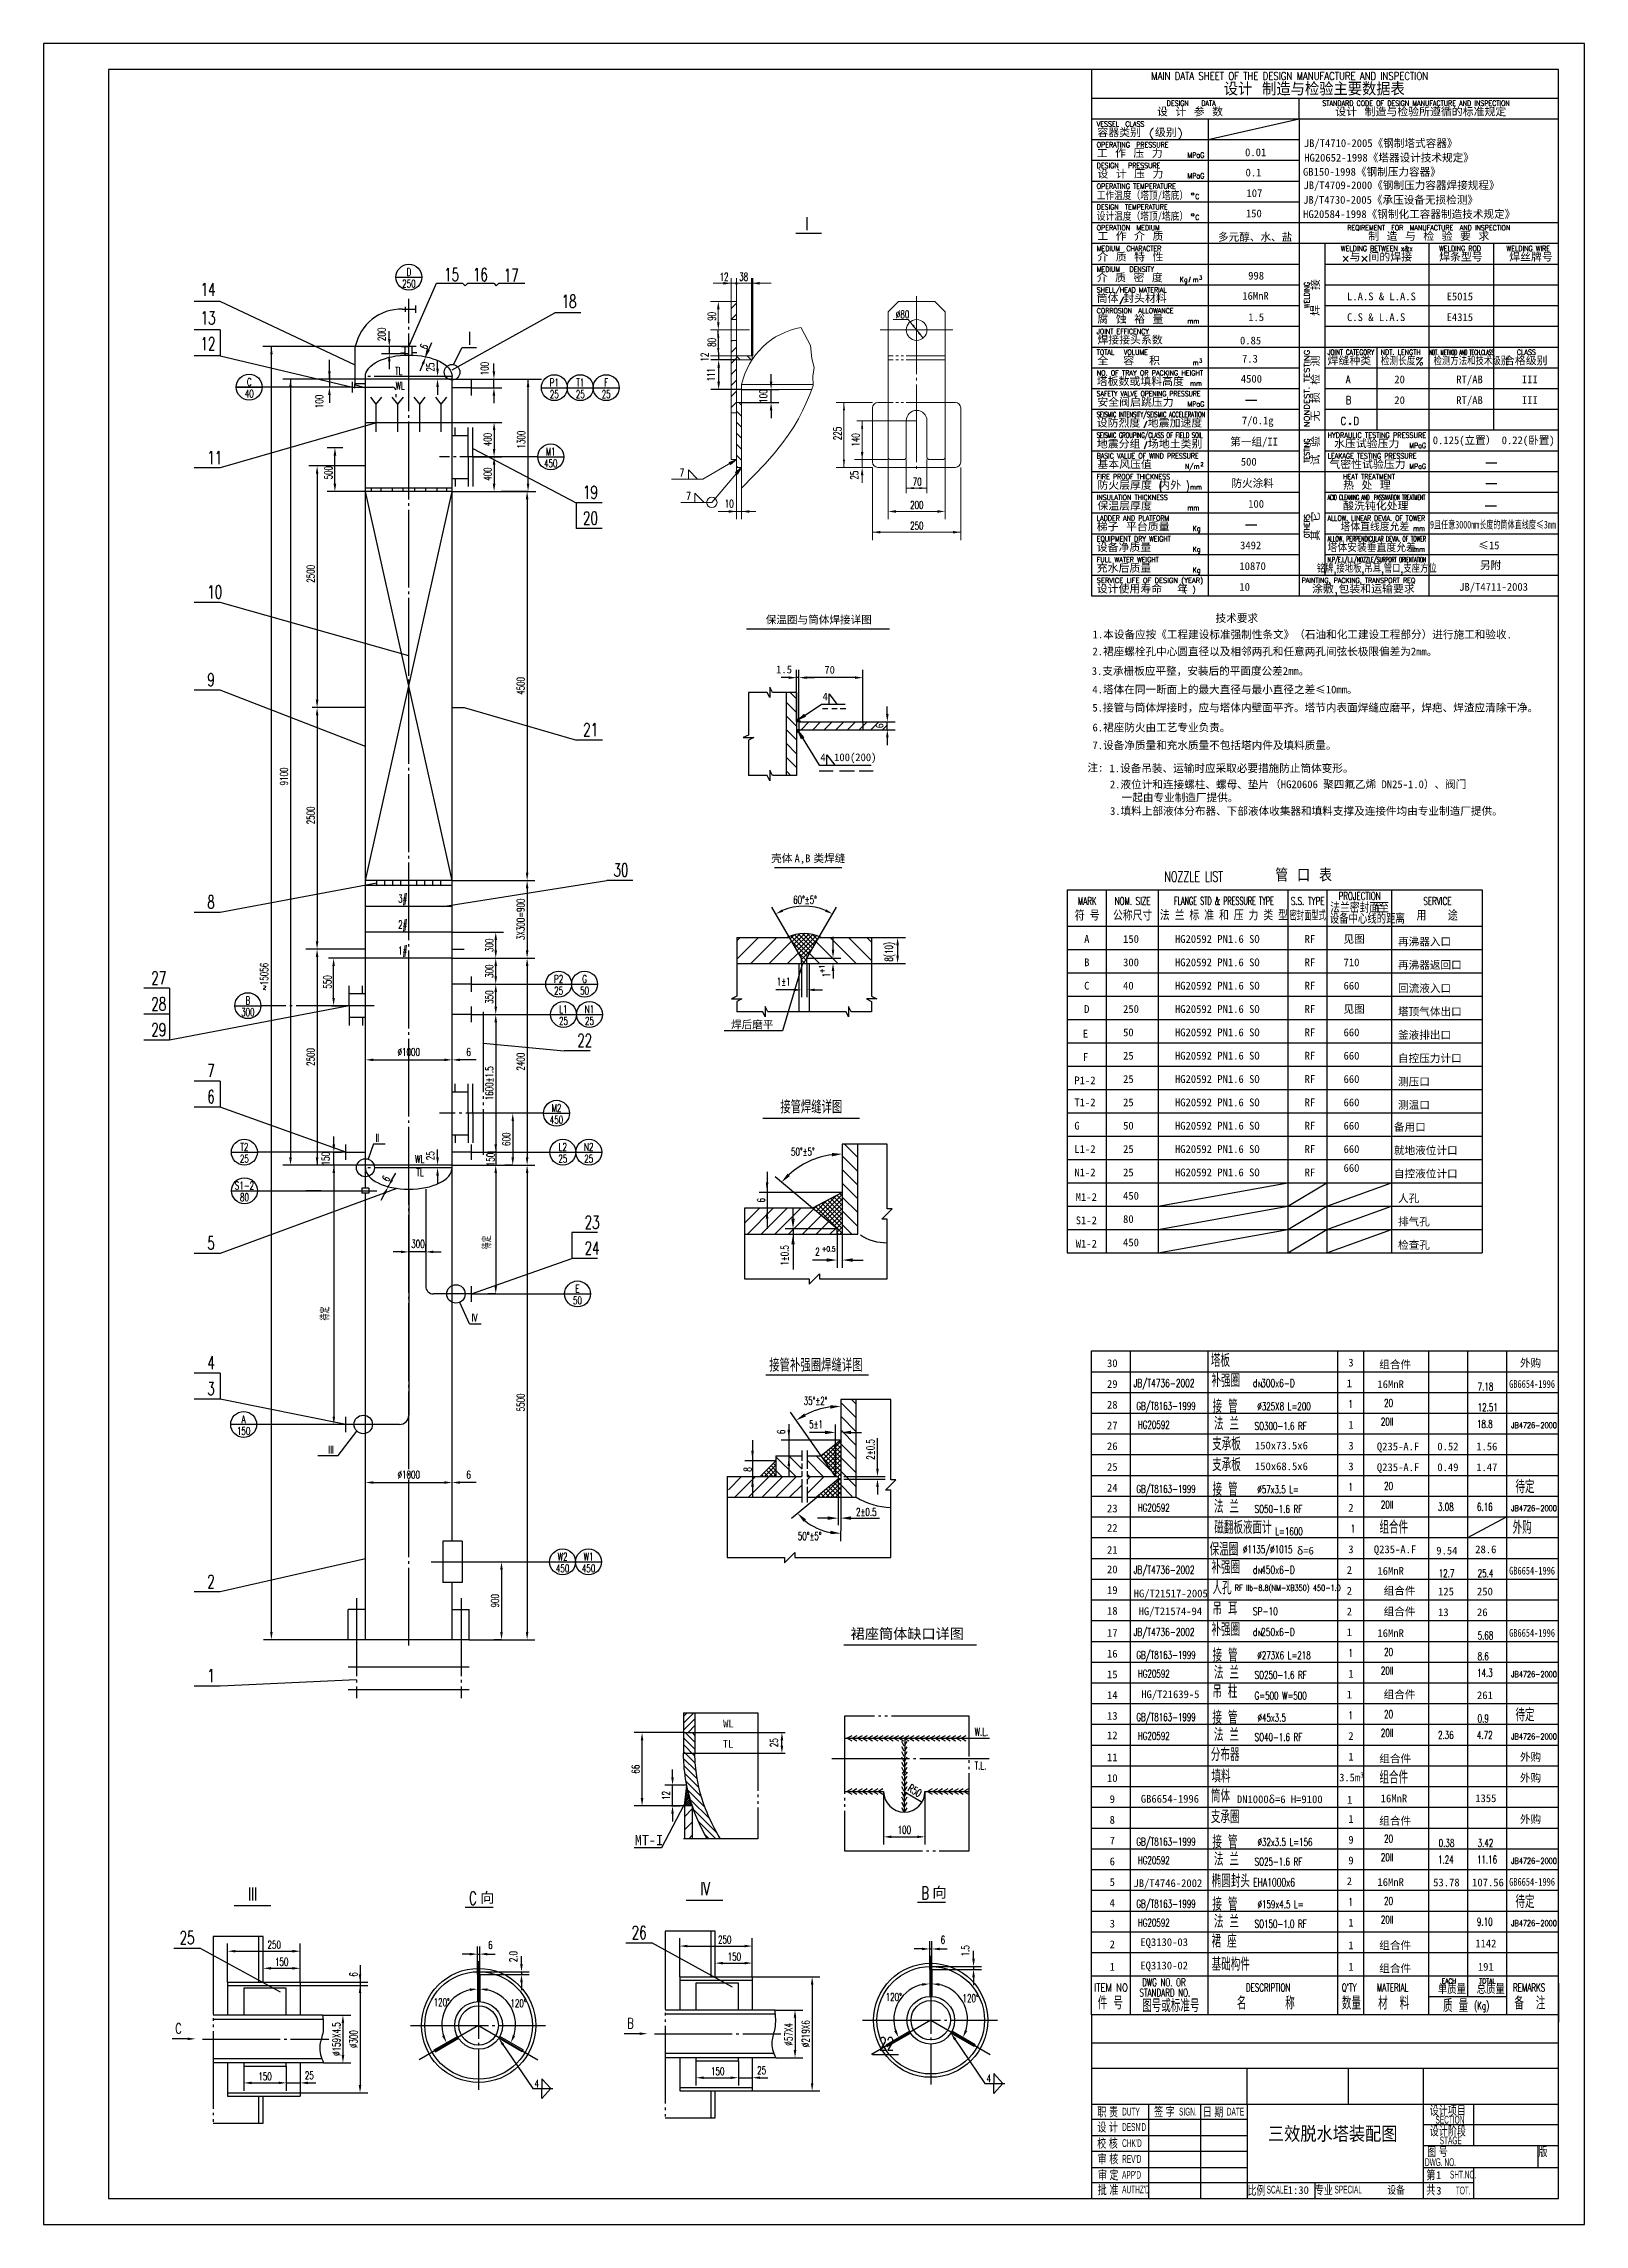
# Model space of a CAD drawing. Header units: inches. Extents: x 13 to 607, y 4 to 845.
import ezdxf
from ezdxf.enums import TextEntityAlignment as Align

# ---------------------------------------------------------------- set-up
doc = ezdxf.new("R2010")
doc.units = ezdxf.units.IN
doc.header["$MEASUREMENT"] = 0
for name, pattern in [('CENTER', [34, 30, -1.5, 1, -1.5]), ('DASHED', [5, 4, -1]), ('PHANTOM', [36.5, 30, -1.5, 1, -1.5, 1, -1.5]), ('PHANTOM1', [20, 15, -1, 1, -1, 1, -1])]:
    doc.linetypes.add(name, pattern=pattern)
for name, color, linetype in [('1', 7, 'Continuous'), ('2', 1, 'CENTER'), ('3', 6, 'Continuous'), ('4', 3, 'DASHED'), ('5', 2, 'PHANTOM'), ('6', 6, 'Continuous'), ('8', 2, 'PHANTOM1')]:
    doc.layers.add(name, color=color, linetype=linetype)
doc.layers.add('设备文字', color=2, linetype='Continuous', lineweight=13)
doc.styles.add('HZ2', font='complex_.ttf', dxfattribs={"width": 0.67, "height": 2})
doc.styles.add('HZ22', font='COMPLEX', dxfattribs={"width": 0.8, "height": 2})
doc.styles.add('HZ23', font='complex_.ttf', dxfattribs={"width": 0.8, "height": 3})
doc.styles.add('HZ3', font='complex.shx', dxfattribs={"width": 0.67, "height": 3, "bigfont": 'hztxt.shx'})
doc.styles.add('HZ4', font='complex', dxfattribs={"width": 0.67, "height": 4, "bigfont": 'hztxt'})
doc.styles.add('HZ5', font='complex', dxfattribs={"width": 0.67, "height": 5, "bigfont": 'hztxt'})
doc.styles.add('SEDIN', font='sedin1.shx', dxfattribs={"width": 0.67, "bigfont": 'sedin.shx'})
doc.styles.add('ST3', font='SimSun.ttf', dxfattribs={"height": 3})
doc.styles.add('ST4', font='SimSun.ttf', dxfattribs={"height": 4})
doc.styles.get("Standard").update_dxf_attribs({"font": 'SimSun.ttf'})
doc.styles.add('SZ2', font='complex', dxfattribs={"width": 0.67, "height": 2})
doc.styles.add('SZ3', font='complex', dxfattribs={"width": 0.67, "height": 3, "bigfont": 'hztxt'})
doc.styles.add('SZ5', font='complex', dxfattribs={"width": 0.67, "height": 5})
doc.dimstyles.get("Standard").update_dxf_attribs({"dimtxt": 0.18, "dimasz": 0.18, "dimexe": 0.18, "dimexo": 0.0625, "dimgap": 0.09, "dimtad": 0, "dimtih": 1, "dimtoh": 1, "dimdec": 4, "dimzin": 0, "dimdsep": 46, "dimtxsty": 'Standard', "dimcen": 0.09, "dimadec": 0, "dimazin": 0, "dimtfac": 1, "dimtdec": 4, "dimtofl": 0, "dimtmove": 0, "dimatfit": 3, "dimfxl": 0, "dimtolj": 1, "dimtzin": 0, "dimarcsym": 0})
pattern_1 = [(135, (3411.9135, 6141.9222), (-2.1213203, -2.1213203), [])]

msp = doc.modelspace()

# ---------------------------------------------------------------- texts
at = {"layer": '1', "color": 7, "style": 'SEDIN', "width": 0.67}
for s, p in [('设 计', (423.557, 41.573)), ('职 责', (423.578, 47.445)), ('签 字', (445.424, 47.549)), ('日 期', (464.193, 47.415)), ('设计项目', (554.695, 48.007)), ('设计阶段', (554.695, 40.114)), ('校 核', (423.505, 35.346)), ('审 核', (423.658, 29.313)), ('审 定', (423.768, 23.156)), ('批 准', (423.735, 17.388)), ('比例', (480.922, 17.182)), ('专业', (506.907, 17.336))]:
    msp.add_text(s, height=4, dxfattribs=at).set_placement(p, align=Align.MIDDLE)
at = {"layer": '1', "color": 7, "style": 'SEDIN', "width": 0.5}
for s, p in [('DUTY', (429.119, 45.947)), ("DESN'D", (429.119, 40.018)), ('SIGN.', (451.076, 45.947)), ('DATE', (469.482, 45.947)), ("CHK'D", (429.119, 33.807)), ('STAGE', (551.573, 34.833)), ("REV'D", (429.119, 27.692)), ("APP'D", (429.119, 21.576)), ("AUTHZ'D", (429.119, 15.939)), ('SCALE', (484.84, 15.866)), ('SPECIAL', (510.999, 15.909)), ('SHT.NO.', (555.526, 21.674)), ('TOT.', (557.789, 15.538))]:
    msp.add_text(s, height=3, dxfattribs=at).set_placement(p)
at = {"layer": '2', "color": 7, "style": 'SEDIN'}
for s, height, width, p in [('SECTION', 3, 0.5, (549.942, 42.834)), ('图 号', 4, 0.67, (546.717, 29.937)), ('版', 4, 0.67, (589.628, 29.937)), ('DWG. NO.', 3, 0.5, (545.878, 26.475)), ('第', 4, 0.67, (546.411, 20.92)), ('共', 4, 0.67, (546.411, 15.112))]:
    msp.add_text(s, height=height, dxfattribs=dict(at, width=width)).set_placement(p)
at = {"layer": '3'}
for s, height, style, width, p in [('MAIN DATA SHEET OF THE DESIGN MANUFACTURE AND INSPECTION', 3, 'HZ23', 0.8, (440.339, 830.97)), ('设计 制造与检验主要数据表', 5, 'HZ5', 1.1, (468.339, 824.97)), ('设 计 参 数', 3, 'HZ3', 1.4, (442.591, 816.97)), ('DESIGN    DATA', 2, 'HZ22', 0.8, (446.339, 820.97)), ('STANDARD CODE OF DESIGN MANUFACTURE AND INSPECTION', 2, 'HZ22', 0.8, (506.339, 820.97)), ('设计 制造与检验所遵循的标准规定', 3, 'HZ3', 1.4, (511.339, 816.97)), ('VESSEL  CLASS', 2, 'HZ22', 0.8, (419.339, 812.97)), ('容器类别 (级别)', 3, 'HZ3', 1.4, (419.591, 808.97)), ('DESIGN   PRESSURE', 2, 'HZ22', 0.8, (419.339, 796.97)), ('OPERATING  PRESSURE', 2, 'HZ22', 0.8, (419.339, 804.97)), ('工 作 压 力', 3, 'HZ3', 1.4, (419.339, 800.97)), ('MPaG', 2, 'HZ22', 0.8, (454.339, 800.97)), ('OPERATING TEMPERATURE', 2, 'HZ22', 0.8, (419.339, 788.97)), ('设 计 压 力', 3, 'HZ3', 1.4, (419.591, 792.97)), ('MPaG', 2, 'HZ22', 0.8, (454.339, 792.97)), ('DESIGN  TEMPERATURE', 2, 'HZ22', 0.8, (419.339, 780.97)), ('工作温度（塔顶/塔底）', 3, 'ST3', 0.8, (419.339, 784.97)), ('C', 2, 'HZ22', 0.8, (457.339, 784.97)), ('I', 5, 'SZ5', 0.67, (306.958, 772.979)), ('设计温度（塔顶/塔底）', 3, 'ST3', 0.8, (419.339, 776.97)), ('OPERATION  MEDIUM', 2, 'HZ22', 0.8, (419.339, 772.97)), ('C', 2, 'HZ22', 0.8, (457.339, 776.97)), ('MEDIUM  CHARACTER', 2, 'HZ22', 0.8, (419.339, 764.97)), ('工 作 介 质', 3, 'HZ3', 1.4, (419.591, 768.97)), ('WELDING ROD', 2, 'HZ22', 0.8, (551.339, 764.97)), ('WELDING WIRE', 2, 'HZ22', 0.8, (577.339, 764.97)), ('15', 5, 'SZ5', 0.67, (167.767, 753.415)), ('16', 5, 'SZ5', 0.67, (178.851, 753.415)), ('17', 5, 'SZ5', 0.67, (190.765, 753.138)), ('MEDIUM   DENSITY', 2, 'HZ22', 0.8, (419.339, 756.97)), ('介 质 特 性', 3, 'HZ3', 1.4, (419.591, 760.97)), ('焊条型号', 3, 'HZ3', 1.4, (551.339, 760.97)), ('焊丝牌号', 3, 'HZ3', 1.4, (578.339, 760.97)), ('14', 5, 'SZ5', 0.67, (73.862, 747.645)), ('介 质 密 度', 3, 'HZ3', 1.4, (419.339, 752.97)), ('SHELL/HEAD MATERIAL', 2, 'HZ22', 0.8, (419.339, 748.97)), ('Kg', 2, 'HZ22', 0.8, (451.339, 752.97)), ('m', 2, 'HZ22', 0.8, (456.339, 752.97)), ('3', 1.5, 'HZ22', 0.8, (458.839, 753.97)), ('13', 5, 'SZ5', 0.67, (73.862, 736.706)), ('18', 5, 'SZ5', 0.67, (213.032, 743.056)), ('筒体.封头材料', 3, 'HZ3', 1.4, (419.339, 744.97)), ('CORROSION  ALLOWANCE', 2, 'HZ22', 0.8, (419.339, 740.97)), ('腐 蚀 裕 量', 3, 'HZ3', 1.4, (419.591, 736.97)), ('12', 5, 'SZ5', 0.67, (73.837, 726.713)), ('JOINT EFFICENCY', 2, 'HZ22', 0.8, (419.339, 732.97)), ('焊接接头系数', 3, 'HZ3', 1.4, (419.591, 728.97)), ('mm', 2, 'HZ22', 0.8, (454.339, 736.97)), ('TOTAL   VOLUME', 2, 'HZ22', 0.8, (419.339, 724.97)), ('全  容  积', 3, 'HZ3', 1.4, (419.591, 720.97)), ('3', 1.5, 'HZ22', 0.8, (458.839, 721.97)), ('焊缝种类', 3, 'HZ3', 1.4, (508.339, 720.97)), ('NDT. LENGTH', 2, 'HZ22', 0.8, (528.839, 724.97)), ('NDT. METHOD AND TECH.CLASS', 2, 'HZ22', 0.49, (547.56, 724.911)), ('检测方法和技术级别', 3, 'HZ3', 0.8, (549.169, 720.97)), ('合格级别', 3, 'HZ3', 1.4, (576.339, 720.97)), ('CLASS', 2, 'HZ22', 0.8, (581.339, 724.97)), ('塔板数或填料高度', 3, 'HZ3', 1.4, (419.339, 712.97)), ('m', 2, 'HZ22', 0.8, (456.339, 720.97)), ('A', 3, 'HZ23', 0.8, (515.339, 713.97)), ('SAFETY VALVE OPENING PRESSURE', 2, 'HZ22', 0.7, (419.339, 708.97)), ('安全阀启跳压力', 3, 'HZ3', 1.4, (419.591, 704.97)), ('MPaG', 2, 'HZ22', 0.8, (454.339, 704.97)), ('mm', 2, 'HZ22', 0.8, (455.339, 712.97)), ('B', 3, 'HZ23', 0.8, (515.339, 705.97)), ('SEISMIC INTENSITY/SEISMIC ACCELERATION', 2, 'HZ22', 0.6, (419.339, 700.97)), ('设防烈度 地震加速度', 3, 'HZ3', 1.4, (419.339, 696.97)), ('C', 3, 'HZ23', 0.8, (513.339, 697.97)), ('D', 3, 'HZ23', 0.8, (518.339, 697.97)), ('SEISMIC GROUPING/CLASS OF FIELD SOIL', 2, 'HZ22', 0.6, (419.339, 692.97)), ('地震分组 场地土类别', 3, 'HZ3', 1.4, (419.396, 688.866)), ('水压试验压力', 3, 'HZ3', 1.4, (510.839, 688.97)), ('MPaG', 2, 'HZ22', 0.8, (539.839, 688.97)), ('11', 5, 'SZ5', 0.67, (76.44, 682.826)), ('BASIC VALUE OF WIND PRESSURE', 2, 'HZ22', 0.75, (419.339, 684.97)), ('基本风压值', 3, 'HZ3', 1.4, (419.591, 680.97)), ('N/m', 2, 'HZ22', 0.8, (453.339, 680.97)), ('2', 1.5, 'HZ22', 0.8, (459.339, 681.97)), ('LEAKAGE TESTING PRESSURE', 2, 'HZ22', 0.8, (508.339, 684.97)), ('气密性试验压力', 3, 'HZ3', 1.4, (509.018, 680.97)), ('MPaG', 2, 'HZ22', 0.8, (539.839, 680.97)), ('19', 5, 'SZ5', 0.67, (221.29, 669.468)), ('FIRE PROOF THICKNESS', 2, 'HZ22', 0.8, (419.339, 676.97)), ('防火层厚度 内外 ', 3, 'HZ3', 1.4, (419.591, 672.97)), ('(', 3, 'HZ3', 0.7, (443.339, 672.97)), (')', 3, 'HZ3', 0.7, (453.826, 672.97)), ('mm', 2, 'HZ22', 0.8, (455.339, 672.97)), ('HEAT TREATMENT', 2, 'HZ22', 0.8, (514.339, 676.97)), ('热 处 理', 3, 'HZ3', 1.4, (514.339, 672.97)), ('20', 5, 'SZ5', 0.67, (221.29, 659.468)), ('INSULATION THICKNESS', 2, 'HZ22', 0.8, (419.339, 668.97)), ('保温层厚度', 3, 'HZ3', 1.4, (419.591, 664.97)), ('mm', 2, 'HZ22', 0.8, (454.339, 664.97)), ('ACID CLEANING AND', 2, 'HZ22', 0.5, (508.339, 668.97)), ('酸洗钝化处理', 3, 'HZ3', 1.4, (514.339, 664.97)), (' PASSIVATION TREATMENT', 2, 'HZ22', 0.5, (525.339, 668.97)), ('梯子 平台质量', 3, 'HZ3', 1.4, (419.339, 656.97)), ('LADDER AND PLATFORM', 2, 'HZ22', 0.8, (419.339, 660.97)), ('Kg', 2, 'HZ22', 0.8, (456.339, 656.97)), ('ALLOW. LINEAR DEVIA. OF TOWER', 2, 'HZ22', 0.7, (508.339, 660.97)), ('塔体直线度允差', 3, 'HZ3', 1.2, (513.339, 656.97)), ('mm', 2, 'HZ22', 0.8, (541.339, 656.97)), ('EQUIPMENT DRY WEIGHT', 2, 'HZ22', 0.8, (419.339, 652.97)), ('设备净质量', 3, 'HZ3', 1.4, (419.339, 648.97)), ('Kg', 2, 'HZ22', 0.8, (456.339, 648.97)), ('ALLOW. PERPENDICULAR DEVIA. OF TOWER', 2, 'HZ22', 0.55, (508.339, 652.97)), ('塔体安装垂直度允差', 3, 'HZ3', 1.2, (508.339, 648.97)), ('mm', 2, 'HZ22', 0.8, (541.339, 648.97)), ('FULL WATER WEIGHT', 2, 'HZ22', 0.8, (419.339, 644.97)), ('充水后质量', 3, 'HZ3', 1.4, (419.339, 640.97)), ('Kg', 2, 'HZ22', 0.8, (456.339, 640.97)), ('10', 5, 'SZ5', 0.67, (76.44, 630.994)), ('设计使用寿命  年', 3, 'HZ3', 1.4, (419.339, 632.97)), ('(  )', 2, 'HZ22', 0.8, (452.839, 633.47)), ('PAINTING, PACKING, TRANSPORT REQ', 2, 'HZ22', 0.8, (498.339, 636.97)), ('涂敷,包装和运输要求', 3, 'HZ3', 1.4, (502.339, 632.97)), ('9', 5, 'SZ5', 0.67, (76.44, 597.187)), ('21', 5, 'SZ5', 0.67, (221.34, 577.884)), ('30', 5, 'SZ5', 0.67, (233.038, 523.791)), ('NOZZLE LIST', 4, 'HZ4', 0.67, (445.397, 521.73)), ('8', 5, 'SZ5', 0.67, (76.44, 511.427)), ('60%%D%%p5%%d', 3, 'SZ3', 0.67, (302.299, 513.273)), ('27', 5, 'SZ5', 0.67, (54.857, 482.156)), ('1%%p1', 3, 'HZ3', 0.67, (295.989, 481.739)), ('28', 5, 'SZ5', 0.67, (54.857, 472.156)), ('29', 5, 'SZ5', 0.67, (54.857, 462.156)), ('22', 5, 'SZ5', 0.67, (219.059, 458.073)), ('7', 5, 'SZ5', 0.67, (76.44, 446.371)), ('6', 5, 'SZ5', 0.67, (76.44, 436.371)), ('II', 3, 'SZ3', 0.67, (141.312, 421.482)), ('50%%d%%p5%%d', 3, 'HZ3', 0.67, (301.469, 416.139)), ('23', 5, 'SZ5', 0.67, (221.914, 387.947)), ('5', 5, 'SZ5', 0.67, (76.44, 379.904)), ('24', 5, 'SZ5', 0.67, (221.914, 377.947)), ('2', 3, 'HZ3', 0.67, (310.843, 377.559)), ('+0.5', 2, 'SZ2', 0.67, (313.306, 379.135)), ('IV', 3, 'SZ3', 0.67, (178.341, 352.11)), ('4', 5, 'SZ5', 0.67, (76.44, 333.752)), ('塔板', 5, 'HZ5', 0.67, (463.339, 334.666)), ('3', 5, 'SZ5', 0.67, (76.44, 323.752)), ('N', 2, 'SZ2', 0.67, (481.56, 326.891)), ('7.18', 3, 'SZ3', 0.67, (566.195, 325.566)), ('GB6654-1996', 3, 'ST3', 0.75, (578.335, 326.571)), ('35%%d%%P2%%d', 3, 'HZ3', 0.67, (306.374, 320.068)), ('GB/T8163-1999', 3, 'SZ3', 0.67, (434.61, 318.09)), ('接 管', 5, 'HZ5', 0.67, (463.998, 316.988)), ('%%C325X8 L=200', 3, 'SZ3', 0.67, (481.251, 317.922)), ('20', 3, 'SZ3', 0.67, (530.123, 319.211)), ('12.51', 3, 'SZ3', 0.67, (566.195, 317.566)), ('5%%P1', 3, 'HZ3', 0.67, (308.468, 311.02)), ('HG20592', 3, 'SZ3', 0.67, (435.17, 310.831)), ('法 兰', 5, 'HZ5', 0.67, (464.522, 310.295)), ('SO300-1.6 RF ', 3, 'SZ3', 0.67, (480.218, 310.37)), ('20II', 3, 'SZ3', 0.67, (528.884, 312.012)), ('18.8', 3, 'SZ3', 0.67, (565.93, 311.168)), ('JB4726-2000', 2.25, 'SZ3', 0.67, (579.127, 311.017)), ('III', 3, 'SZ3', 0.67, (123.123, 301.233)), ('支承板', 5, 'HZ5', 0.67, (463.839, 302.448)), ('支承板', 5, 'HZ5', 0.67, (463.839, 294.448)), ('GB/T8163-1999', 3, 'SZ3', 0.67, (434.61, 286.09)), ('接 管', 5, 'HZ5', 0.67, (463.998, 284.988)), ('%%C57x3.5 L=', 3, 'SZ3', 0.67, (481.251, 285.922)), ('20', 3, 'SZ3', 0.67, (530.123, 287.211)), ('2%%P0.5', 3, 'HZ3', 0.67, (326.538, 277.178)), ('HG20592', 3, 'SZ3', 0.67, (435.17, 278.831)), ('法 兰', 5, 'HZ5', 0.67, (464.522, 278.295)), ('SO50-1.6 RF ', 3, 'SZ3', 0.67, (480.218, 278.37)), ('20II', 3, 'SZ3', 0.67, (528.884, 280.012)), ('3.08', 3, 'SZ3', 0.67, (550.921, 279.168)), ('6.16', 3, 'SZ3', 0.67, (565.93, 279.168)), ('JB4726-2000', 2.25, 'SZ3', 0.67, (579.127, 279.017)), ('50%%d%%P5%%d', 3, 'HZ3', 0.67, (304.111, 267.888)), ('磁翻板液面计', 5, 'HZ5', 0.7, (464.692, 270.255)), ('L=1600', 3, 'SZ3', 0.67, (488.172, 269.707)), ('1', 3, 'SZ3', 0.67, (517.29, 270.795)), ('外购', 5, 'HZ5', 0.7, (579.692, 270.255)), ('保温圈  ', 5, 'HZ5', 0.67, (462.853, 261.814)), ('%%C1135/%%C1015', 3, 'SZ3', 0.67, (475.711, 262.774)), ('2', 5, 'SZ5', 0.67, (76.44, 249.385)), ('人孔', 5, 'HZ5', 0.67, (463.941, 246.949)), ('N', 2, 'SZ2', 0.67, (481.56, 254.891)), ('12.7', 3, 'SZ3', 0.67, (551.186, 253.566)), ('25.4', 3, 'SZ3', 0.67, (566.195, 253.566)), ('GB6654-1996', 3, 'ST3', 0.75, (578.335, 254.571)), ('吊 耳', 5, 'HZ5', 0.67, (463.941, 238.949)), ('N', 2, 'SZ2', 0.67, (481.56, 230.891)), ('5.68', 3, 'SZ3', 0.67, (566.195, 229.566)), ('GB6654-1996', 3, 'ST3', 0.75, (578.335, 230.571)), ('GB/T8163-1999', 3, 'SZ3', 0.67, (434.61, 222.09)), ('接 管', 5, 'HZ5', 0.67, (463.998, 220.988)), ('法 兰', 5, 'HZ5', 0.67, (464.522, 214.295)), ('%%C273X6 L=218', 3, 'SZ3', 0.67, (481.251, 221.922)), ('20II', 3, 'SZ3', 0.67, (528.884, 216.012)), ('20', 3, 'SZ3', 0.67, (530.123, 223.211)), ('8.6', 3, 'SZ3', 0.67, (566.195, 221.566)), ('1', 5, 'SZ5', 0.67, (76.44, 213.084)), ('HG20592', 3, 'SZ3', 0.67, (435.17, 214.831)), ('吊 柱 ', 5, 'HZ5', 0.67, (463.941, 206.949)), ('SO250-1.6 RF ', 3, 'SZ3', 0.67, (480.218, 214.37)), ('14.3', 3, 'SZ3', 0.67, (565.93, 215.168)), ('JB4726-2000', 2.25, 'SZ3', 0.67, (579.127, 215.017)), ('接 管', 5, 'HZ5', 0.67, (463.922, 196.988)), ('G=500 W=500', 3, 'SZ3', 0.67, (480.218, 206.37)), ('20', 3, 'SZ3', 0.67, (530.123, 199.211)), ('GB/T8163-1999', 3, 'SZ3', 0.67, (434.61, 198.09)), ('HG20592', 3, 'SZ3', 0.67, (435.17, 190.831)), ('法 兰', 5, 'HZ5', 0.67, (464.522, 190.295)), ('%%C45x3.5 ', 3, 'SZ3', 0.67, (481.341, 197.91)), ('20II', 3, 'SZ3', 0.67, (528.884, 192.012)), ('2.36', 3, 'SZ3', 0.67, (550.921, 191.168)), ('4.72', 3, 'SZ3', 0.67, (565.93, 191.168)), ('0.9', 3, 'SZ3', 0.67, (566.195, 197.566)), ('分布器', 5, 'HZ5', 0.67, (463.339, 182.666)), ('SO40-1.6 RF ', 3, 'SZ3', 0.67, (480.218, 190.37)), ('JB4726-2000', 2.25, 'SZ3', 0.67, (579.127, 191.017)), ('填料', 5, 'HZ5', 0.67, (463.565, 174.314)), ('筒体', 5, 'HZ5', 0.67, (463.339, 166.666)), ('支承圈', 5, 'HZ5', 0.67, (463.339, 158.666)), ('GB/T8163-1999', 3, 'SZ3', 0.67, (434.61, 150.09)), ('接 管', 5, 'HZ5', 0.67, (463.922, 148.988)), ('%%C32x3.5 L=156', 3, 'SZ3', 0.67, (481.341, 149.91)), ('20', 3, 'SZ3', 0.67, (530.123, 151.211)), ('0.38', 3, 'SZ3', 0.67, (551.186, 149.566)), ('3.42', 3, 'SZ3', 0.67, (566.195, 149.566)), ('HG20592', 3, 'SZ3', 0.67, (435.17, 142.831)), ('法 兰', 5, 'HZ5', 0.67, (464.522, 142.295)), ('SO25-1.6 RF ', 3, 'SZ3', 0.67, (480.218, 142.37)), ('20II', 3, 'SZ3', 0.67, (528.884, 144.012)), ('1.24', 3, 'SZ3', 0.67, (550.921, 143.168)), ('11.16', 3, 'SZ3', 0.67, (565.93, 143.168)), ('JB4726-2000', 2.25, 'SZ3', 0.67, (579.127, 143.017)), ('IV', 5, 'SZ5', 0.67, (266.486, 130.886)), ('椭圆封头 ', 5, 'HZ5', 0.67, (463.674, 133.92)), (' EHA1000x6', 3.1875, 'HZ5', 0.67, (478.195, 134.275)), ('GB6654-1996', 3, 'ST3', 0.75, (578.335, 134.571)), ('III', 5, 'SZ5', 0.67, (92.129, 128.891)), ('GB/T8163-1999', 3, 'SZ3', 0.67, (434.61, 126.09)), ('接 管', 5, 'HZ5', 0.67, (463.922, 124.988)), ('%%C159x4.5 L=', 3, 'SZ3', 0.67, (481.341, 125.91)), ('20', 3, 'SZ3', 0.67, (530.123, 127.211)), ('26', 5, 'SZ5', 0.67, (240.063, 114.021)), ('HG20592', 3, 'SZ3', 0.67, (435.17, 118.831)), ('法 兰', 5, 'HZ5', 0.67, (464.522, 118.295)), ('SO150-1.0 RF ', 3, 'SZ3', 0.67, (480.218, 118.37)), ('20II', 3, 'SZ3', 0.67, (528.884, 120.012)), ('9.10', 3, 'SZ3', 0.67, (565.93, 119.168)), ('JB4726-2000', 2.25, 'SZ3', 0.67, (579.127, 119.017)), ('25', 5, 'SZ5', 0.67, (65.773, 112.026)), ('250', 3, 'SZ3', 0.67, (273.347, 112.307)), ('6', 3, 'SZ3', 0.67, (359.187, 112.192)), ('裙 座', 5, 'HZ5', 0.67, (463.63, 110.696)), ('150', 3, 'SZ3', 0.67, (277.052, 105.719)), ('基础构件', 5, 'HZ5', 0.67, (463.63, 101.814)), ('STANDARD NO.', 3, 'SZ3', 0.67, (435.839, 91.814)), ('DWG NO. OR', 3, 'SZ3', 0.67, (436.839, 95.814)), ('DESCRIPTION', 3, 'SZ3', 0.67, (476.839, 93.814)), ("Q'TY", 3, 'SZ3', 0.67, (513.839, 93.814)), ('MATERIAL', 3, 'SZ3', 0.67, (527.339, 93.814)), ('单质量', 4, 'HZ5', 0.67, (550.839, 92.814)), ('EACH', 2, 'SZ2', 0.67, (552.339, 96.814)), ('总质量', 4, 'HZ5', 0.67, (565.839, 92.814)), ('TOTAL', 2, 'SZ2', 0.67, (566.839, 96.814)), ('REMARKS', 3, 'SZ3', 0.67, (579.839, 93.814)), ('图号或标准号', 5, 'HZ5', 0.67, (436.839, 85.814)), ('名      称', 5, 'HZ5', 0.67, (473.339, 86.814)), ('数量', 5, 'HZ5', 0.67, (513.839, 86.814)), ('材  料', 5, 'HZ5', 0.67, (527.839, 86.814)), ('质 量', 5, 'HZ5', 0.67, (552.839, 85.814)), ('(Kg)', 3, 'SZ3', 0.67, (564.839, 86.814)), ('备  注', 5, 'HZ5', 0.67, (580.339, 86.814)), ('22', 5, 'SZ5', 0.67, (335.447, 71.192)), ('150', 3, 'SZ3', 0.67, (270.651, 61.527)), ('25', 3, 'SZ3', 0.67, (288.437, 61.919))]:
    msp.add_text(s, height=height, dxfattribs=dict(at, style=style, width=width)).set_placement(p)
for s, height, style, p in [('JB/T4710-2005《钢制塔式容器》', 3, 'ST3', (499.176, 805.08)), ('0.01', 3, 'ST3', (476.537, 801.546)), ('HG20652-1998《塔器设计技术规定》', 3, 'ST3', (499.329, 799.481)), ('0.1', 3, 'ST3', (476.716, 793.757)), ('GB150-1998《钢制压力容器》', 3, 'ST3', (498.858, 794.034)), ('JB/T4709-2000《钢制压力容器焊接规程》', 3, 'ST3', (499.034, 788.846)), ('107', 3, 'ST3', (477.073, 785.803)), ('JB/T4730-2005《承压设备无损检测》', 3, 'ST3', (498.895, 783.202)), ('150', 3, 'ST3', (476.849, 777.97)), ('HG20584-1998《钢制化工容器制造技术规定》', 3, 'ST3', (498.918, 777.725)), ('多元醇、水、盐', 3, 'ST3', (466.083, 768.899)), ('16MnR', 3, 'ST3', (475.444, 746.189)), ('L.A.S & L.A.S', 3, 'ST3', (515.839, 745.97)), ('E5015', 3, 'ST3', (554.231, 745.97)), ('1.5', 3, 'ST3', (477.727, 737.97)), ('C.S & L.A.S', 3, 'ST3', (515.839, 737.97)), ('E4315', 3, 'ST3', (554.231, 737.97)), ('0.85 ', 3, 'ST3', (474.569, 728.97)), ('7.3', 3, 'ST3', (475.339, 721.97)), ('4500', 3, 'ST3', (474.888, 714.227)), ('20', 3, 'ST3', (534.064, 713.97)), ('RT/AB', 3, 'ST3', (557.986, 713.97)), ('III ', 3, 'ST3', (583.236, 713.97)), ('20', 3, 'ST3', (534.064, 705.97)), ('RT/AB', 3, 'ST3', (557.986, 705.97)), ('III', 3, 'ST3', (583.236, 705.97)), ('7/0.1g', 3, 'ST3', (475.293, 698.136)), ('第一组/II', 3, 'ST3', (470.802, 689.97)), ('0.125(立置） 0.22(卧置)', 3, 'ST3', (548.888, 690.51)), ('500', 3, 'ST3', (474.888, 682.227)), ('防火涂料 ', 3, 'ST3', (471.259, 673.97)), ('100', 3, 'ST3', (477.727, 665.97)), ('3492', 3, 'ST3', (474.596, 649.97)), ('10870', 3, 'ST3', (474.339, 641.97)), ('另附', 3, 'ST3', (567.092, 642.315)), ('10', 3, 'ST3', (474.339, 633.97)), ('技术要求', 3, 'ST3', (465.16, 621.912)), ('1.本设备应按《工程建设标准强制性条文》（石油和化工建设工程部分）进行施工和验收.', 3, 'ST3', (417.754, 615.6)), ('2.裙座螺栓孔中心圆直径以及相邻两孔和任意两孔间弦长极限偏差为2mm。', 3, 'ST3', (417.704, 609.045)), ('3.支承栅板应平整，安装后的平面度公差2mm。', 3, 'ST3', (417.428, 601.533)), ('4.塔体在同一断面上的最大直径与最小直径之差≤10mm。', 3, 'ST3', (417.66, 594.383)), ('5.接管与筒体焊接时，应与塔体内壁面平齐。塔节内表面焊缝应磨平，焊疤、焊渣应清除干净。 ', 3, 'ST3', (417.66, 587.383)), ('6.裙座防火由工艺专业负责。', 3, 'ST3', (417.704, 579.755)), ('7.设备净质量和充水质量不包括塔内件及填料质量。', 3, 'ST3', (417.704, 572.883)), ('注:', 3, 'ST3', (415.753, 564.276)), ('1.设备吊装、运输时应采取必要措施防止筒体变形。', 3, 'ST3', (424.253, 564.008)), ('（HG20606 聚四氟乙烯 DN25-1.0）、阀门', 3, 'ST3', (486.214, 557.838)), ('A,B', 3, 'ST3', (302.836, 529.259)), ('管 口 表', 5, 'HZ5', (488.181, 521.786)), ('A', 3, 'ST3', (414.496, 498.164)), ('150', 3, 'ST3', (429.496, 498.164)), ('HG20592 PN1.6 SO', 3, 'ST3', (449.496, 498.164)), ('RF', 3, 'ST3', (499.496, 498.164)), ('见图', 3, 'ST3', (514.496, 498.164)), ('再沸器入口', 3, 'ST3', (535.496, 497.164)), ('B ', 3, 'ST3', (414.496, 489.164)), ('300', 3, 'ST3', (429.496, 489.164)), ('HG20592 PN1.6 SO', 3, 'ST3', (449.496, 489.164)), ('RF', 3, 'ST3', (499.496, 489.164)), ('710', 3, 'ST3', (514.496, 489.164)), ('再沸器返回口', 3, 'ST3', (535.496, 488.164)), ('C', 3, 'ST3', (414.496, 480.164)), ('40', 3, 'ST3', (429.496, 480.164)), ('HG20592 PN1.6 SO', 3, 'ST3', (449.496, 480.164)), ('RF', 3, 'ST3', (499.496, 480.164)), ('660', 3, 'ST3', (514.496, 480.164)), ('回流液入口', 3, 'ST3', (535.496, 479.164)), ('D', 3, 'ST3', (414.496, 471.164)), ('250', 3, 'ST3', (429.496, 471.164)), ('HG20592 PN1.6 SO', 3, 'ST3', (449.496, 471.164)), ('RF', 3, 'ST3', (499.496, 471.164)), ('见图', 3, 'ST3', (514.496, 471.164)), ('塔顶气体出口', 3, 'ST3', (535.496, 470.164)), ('E', 3, 'ST3', (413.996, 461.664)), ('50', 3, 'ST3', (429.496, 462.164)), ('HG20592 PN1.6 SO', 3, 'ST3', (449.496, 462.164)), ('RF', 3, 'ST3', (499.496, 462.164)), ('660', 3, 'ST3', (514.496, 462.164)), ('釜液排出口', 3, 'ST3', (535.496, 461.164)), ('F', 3, 'ST3', (413.996, 452.664)), ('25', 3, 'ST3', (429.496, 453.164)), ('HG20592 PN1.6 SO', 3, 'ST3', (449.496, 453.164)), ('RF', 3, 'ST3', (499.496, 453.164)), ('660', 3, 'ST3', (514.496, 453.164)), ('自控压力计口', 3, 'ST3', (535.496, 452.164)), ('P1-2', 3, 'ST3', (410.723, 443.664)), ('25', 3, 'ST3', (429.496, 444.164)), ('HG20592 PN1.6 SO', 3, 'ST3', (449.496, 444.164)), ('RF', 3, 'ST3', (499.496, 444.164)), ('660', 3, 'ST3', (514.496, 444.164)), ('测压口', 3, 'ST3', (535.496, 443.164)), ('T1-2', 3, 'ST3', (410.723, 435.164)), ('25', 3, 'ST3', (429.496, 435.164)), ('HG20592 PN1.6 SO', 3, 'ST3', (449.496, 435.164)), ('RF', 3, 'ST3', (499.496, 435.164)), ('660', 3, 'ST3', (514.496, 435.164)), ('测温口', 3, 'ST3', (535.496, 434.164)), ('G', 3, 'ST3', (410.723, 426.164)), ('50', 3, 'ST3', (429.496, 426.164)), ('HG20592 PN1.6 SO', 3, 'ST3', (449.496, 426.164)), ('RF', 3, 'ST3', (499.496, 426.164)), ('660', 3, 'ST3', (514.496, 426.164)), ('备用口', 3, 'ST3', (533.921, 425.649)), ('L1-2', 3, 'ST3', (410.723, 417.164)), ('25', 3, 'ST3', (429.496, 417.164)), ('HG20592 PN1.6 SO', 3, 'ST3', (449.496, 417.164)), ('RF', 3, 'ST3', (499.496, 417.164)), ('660', 3, 'ST3', (514.496, 417.164)), ('660', 3, 'ST3', (514.496, 409.871)), ('就地液位计口', 3, 'ST3', (533.921, 416.649)), ('N1-2', 3, 'ST3', (410.723, 408.164)), ('25', 3, 'ST3', (429.496, 408.164)), ('HG20592 PN1.6 SO', 3, 'ST3', (449.496, 408.164)), ('RF', 3, 'ST3', (499.496, 408.164)), ('自控液位计口', 3, 'ST3', (533.921, 407.649)), ('M1-2', 3, 'ST3', (411.242, 398.664)), ('450', 3, 'ST3', (429.496, 399.164)), ('人孔', 3, 'ST3', (535.496, 398.164)), ('S1-2', 3, 'ST3', (411.242, 389.664)), ('80', 3, 'ST3', (429.496, 390.164)), ('排气孔', 3, 'ST3', (535.496, 389.164)), ('W1-2', 3, 'ST3', (411.242, 380.664)), ('450', 3, 'ST3', (429.496, 381.164)), ('检查孔', 3, 'ST3', (535.496, 380.164)), ('组合件', 3, 'ST3', (528.256, 334.086)), ('1', 3, 'ST3', (515.72, 326.814)), ('1', 3, 'ST3', (516.339, 310.814)), ('150x73.5x6', 3, 'ST3', (480.339, 302.837)), ('3', 3, 'ST3', (516.339, 302.759)), ('Q235-A.F', 3, 'ST3', (527.339, 302.471)), ('0.52', 3, 'ST3', (550.649, 302.459)), ('1.56', 3, 'ST3', (565.64, 302.459)), ('150x68.5x6', 3, 'ST3', (480.339, 294.837)), ('3', 3, 'ST3', (516.339, 294.759)), ('Q235-A.F', 3, 'ST3', (527.339, 294.471)), ('0.49', 3, 'ST3', (550.649, 294.459)), ('1.47', 3, 'ST3', (565.64, 294.459)), ('2', 3, 'ST3', (516.339, 278.814)), ('2', 3, 'ST3', (515.72, 254.814)), ('2', 3, 'ST3', (515.72, 246.814)), ('组合件', 3, 'ST3', (529.941, 246.81)), ('125', 3, 'ST3', (550.932, 246.541)), ('250', 3, 'ST3', (565.941, 246.541)), ('2', 3, 'ST3', (515.72, 238.814)), ('组合件', 3, 'ST3', (529.941, 238.81)), ('13', 3, 'ST3', (550.932, 238.541)), ('26', 3, 'ST3', (565.941, 238.541)), ('裙座筒体缺口详图', 4, 'ST3', (324.487, 229.747)), ('1', 3, 'ST3', (515.72, 230.814)), ('1', 3, 'ST3', (516.339, 214.814)), ('组合件', 3, 'ST3', (529.941, 206.81)), ('1', 3, 'ST3', (515.72, 206.814)), ('261', 3, 'ST3', (565.941, 206.541)), ('WL', 3, 'ST3', (275.314, 195.621)), ('2', 3, 'ST3', (516.339, 190.814)), ('TL', 3, 'ST3', (275.181, 187.784)), ('组合件', 3, 'ST3', (528.256, 182.086)), ('3', 2, 'ST3', (520.839, 176.314)), ('1', 3, 'ST3', (515.849, 166.221)), ('组合件', 3, 'ST3', (528.256, 158.086)), ('9', 3, 'ST3', (516.339, 150.814)), ('9', 3, 'ST3', (516.339, 142.814)), ('2', 3, 'ST3', (515.72, 134.814)), ('1', 3, 'ST3', (516.339, 118.814)), ('1', 3, 'ST3', (516.339, 110.094)), ('组合件', 3, 'ST3', (528.256, 110.086)), ('1', 3, 'ST3', (516.339, 101.814)), ('组合件', 3, 'ST3', (528.256, 101.204))]:
    msp.add_text(s, height=height, dxfattribs=dict(at, style=style)).set_placement(p)
for s, height, style, width, p in [('REQIREMENT  FOR  MANUFACTURE  AND INSPECTION', 2, 'HZ22', 0.8, (547.339, 772.97)), ('WELDING BETWEEN x&x', 2, 'HZ22', 0.8, (527.339, 764.97)), ('制 造 与 检 验 要 求', 3, 'HZ3', 1.4, (547.339, 768.97)), ('D', 3, 'SZ3', 0.67, (154.162, 755.392)), ('x与x间的焊接', 3, 'HZ3', 1.4, (527.339, 760.97)), ('250', 3, 'SZ3', 0.67, (154.162, 750.892)), ('C', 3, 'SZ3', 0.67, (92.606, 712.983)), ('TL', 3, 'SZ3', 0.67, (150.271, 717.227)), ('P1', 3, 'SZ3', 0.67, (210.224, 712.779)), ('T1', 3, 'SZ3', 0.67, (220.224, 712.779)), ('F', 3, 'SZ3', 0.67, (230.224, 712.779)), ('40', 3, 'SZ3', 0.67, (92.606, 708.483)), ('WL', 3, 'SZ3', 0.67, (150.794, 711.52)), ('25', 3, 'SZ3', 0.67, (210.224, 708.279)), ('25', 3, 'SZ3', 0.67, (220.224, 708.279)), ('25', 3, 'SZ3', 0.67, (230.224, 708.279)), ('450', 3, 'SZ3', 0.67, (208.844, 681.585)), ('M1', 3, 'SZ3', 0.67, (208.844, 686.085)), ('铭牌,接地板,吊耳,管口,支座方位', 3, 'HZ3', 0.8, (527.339, 640.97)), ('MARK', 3, 'HZ3', 0.67, (415.681, 512.786)), ('NOM. SIZE', 3, 'HZ3', 0.67, (433.181, 512.786)), ('FLANGE STD & PRESSURE TYPE', 3, 'HZ3', 0.6, (468.373, 512.877)), ('PROJECTION', 3, 'HZ3', 0.67, (520.681, 514.786)), ('法兰密封面至', 4, 'HZ4', 0.7, (520.681, 509.786)), ('SERVICE', 3, 'HZ3', 0.67, (550.681, 512.786)), ('符 号', 4, 'HZ4', 0.7, (415.681, 506.786)), ('公称尺寸', 4, 'HZ4', 0.7, (433.181, 506.786)), ('法 兰 标 准 和 压 力 类 型', 4, 'HZ4', 0.7, (468.373, 506.877)), ('用    途', 4, 'HZ4', 0.7, (550.581, 506.786)), ('P2', 3, 'SZ3', 0.67, (211.901, 482.755)), ('25', 3, 'SZ3', 0.67, (211.901, 478.255)), ('50', 3, 'SZ3', 0.67, (221.901, 478.255)), ('G', 3, 'SZ3', 0.67, (221.901, 482.755)), ('300', 3, 'SZ3', 0.67, (92.072, 469.955)), ('B', 3, 'SZ3', 0.67, (92.072, 474.455)), ('L1', 3, 'SZ3', 0.67, (213.769, 471.085)), ('N1', 3, 'SZ3', 0.67, (223.769, 471.085)), ('25', 3, 'SZ3', 0.67, (213.769, 466.585)), ('25', 3, 'SZ3', 0.67, (223.769, 466.585)), ('450', 3, 'SZ3', 0.67, (211.047, 428.455)), ('M2', 3, 'SZ3', 0.67, (211.047, 432.955)), ('T2', 3, 'SZ3', 0.67, (90.73, 417.955)), ('L2', 3, 'SZ3', 0.67, (213.503, 417.955)), ('N2', 3, 'SZ3', 0.67, (223.503, 417.955)), ('25', 3, 'SZ3', 0.67, (90.73, 413.455)), ('WL', 3, 'SZ3', 0.67, (158.314, 413.341)), ('25', 3, 'SZ3', 0.67, (213.503, 413.455)), ('25', 3, 'SZ3', 0.67, (223.503, 413.455)), ('S1-2', 3, 'SZ3', 0.67, (90.766, 403.092)), ('TL', 3, 'SZ3', 0.67, (158.451, 408.182)), ('80', 3, 'SZ3', 0.67, (90.766, 398.592)), ('50', 3, 'SZ3', 0.67, (219.171, 358.787)), ('E', 3, 'SZ3', 0.67, (219.171, 363.287)), ('150', 3, 'SZ3', 0.67, (90.449, 308.455)), ('A', 3, 'SZ3', 0.67, (90.449, 312.955)), ('W2', 3, 'SZ3', 0.67, (213.42, 259.955)), ('W1', 3, 'SZ3', 0.67, (223.42, 259.955)), ('450', 3, 'SZ3', 0.67, (213.42, 255.455)), ('450', 3, 'SZ3', 0.67, (223.42, 255.455)), ('设备', 3, 'ST3', 0.8, (534.759, 15.75))]:
    msp.add_text(s, height=height, dxfattribs=dict(at, style=style, width=width)).set_placement(p, align=Align.CENTER)
at = {"layer": '3', "lineweight": 15, "style": 'SZ3', "width": 0.67}
for s, p in [('12', (273.944, 753.541)), ('38', (281.499, 753.541)), ('%%C80', (341.901, 739.041)), ('70', (348.401, 674.541)), ('10', (275.944, 666.041)), ('200', (347.401, 665.541)), ('250', (347.401, 657.541))]:
    msp.add_text(s, height=3, dxfattribs=at).set_placement(p)
at = {"layer": '3'}
for s, height, style, width, p in [('WELDING', 2, 'HZ22', 0.8, (501.339, 742.97)), ('焊  接', 3, 'HZ3', 1.4, (505.339, 739.97)), ('8(10)', 3, 'HZ3', 0.67, (340.673, 490.95)), ('+1', 2, 'HZ2', 0.67, (314.387, 486.439)), ('1', 3, 'HZ3', 0.67, (316.621, 484.888)), ('1%%p0.5', 3, 'HZ3', 0.67, (300.518, 373.695)), ('6', 3, 'SZ3', 0.67, (299.18, 308.723)), ('25', 3, 'SZ3', 0.67, (296.41, 188.013)), ('1.5', 3, 'SZ3', 0.67, (370.194, 107.317)), ('57X4', 3, 'SZ3', 0.67, (302.021, 74.698)), ('219X6', 3, 'SZ3', 0.67, (308.614, 74.076)), ('∅', 3, 'SZ3', 0.67, (302.021, 72.879)), ('∅', 3, 'SZ3', 0.67, (308.614, 72.257))]:
    msp.add_text(s, height=height, rotation=90, dxfattribs=dict(at, style=style, width=width)).set_placement(p)
at = {"layer": '3', "lineweight": 15, "style": 'SZ3', "width": 0.67}
for s, p in [('90', (272.444, 738.041)), ('12', (269.68, 722.373)), ('80', (272.444, 728.041)), ('225', (320.901, 692.041)), ('140', (327.901, 689.541))]:
    msp.add_text(s, height=3, rotation=90, dxfattribs=at).set_placement(p)
at = {"layer": '3', "style": 'HZ22', "width": 1.00639}
msp.add_text('NONDEST. TESTING', height=2, rotation=90, dxfattribs=at).set_placement((501.339, 696.97), (501.339, 726.97), align=Align.FIT)
at = {"layer": '3'}
for s, height, style, width, p in [('无 损 检 测', 3, 'HZ3', 1.4, (505.339, 711.97)), ('TESTING', 2, 'HZ22', 0.8, (501.339, 687.97)), ('试 验', 3, 'HZ3', 1.4, (505.339, 687.97)), ('OTHERS', 2, 'HZ22', 0.8, (501.339, 658.911)), ('其 它', 3, 'HZ3', 1.4, (505.339, 658.911)), ('6', 3, 'SZ3', 0.67, (291.455, 398.892)), ('8', 3, 'SZ3', 0.67, (286.302, 295.11))]:
    msp.add_text(s, height=height, rotation=90, dxfattribs=dict(at, style=style, width=width)).set_placement(p, align=Align.CENTER)
for s, height, style, width, p, p2 in [('JOINT CATEGORY', 2, 'HZ22', 0.677419, (508.339, 724.97), (526.339, 724.97)), ('检测长度%', 3, 'HZ3', 1.132353, (528.839, 720.97), (545.339, 720.97)), ('NO. OF TRAY OR PACKING HEIGHT', 2, 'HZ22', 0.728426, (419.339, 716.97), (460.339, 716.97)), ('HYDRAULIC TESTING PRESSURE', 2, 'HZ22', 0.754253, (508.339, 692.97), (546.339, 692.97)), ('9且任意3000mm长度的筒体直线度≤3mm', 3, 'ST3', 0.668658, (547.839, 657.97), (596.339, 657.97)), ('SERVICE LIFE OF DESIGN (YEAR)', 2, 'HZ22', 0.771505, (419.339, 636.97), (460.339, 636.97)), ('N.P/E.L/L.L/NOZZLE/SURPORT ORIENTATION', 2, 'HZ22', 0.534137, (508.339, 644.97), (546.339, 644.97)), ('S.S. TYPE', 3, 'HZ3', 0.604319, (494.181, 512.786), (507.181, 512.786)), ('密封面型式', 4, 'HZ4', 0.710064, (493.681, 506.786), (507.681, 506.786)), ('3.5m', 3, 'ST3', 0.9375, (512.839, 174.814), (520.839, 174.814)), ('ITEM NO', 3, 'SZ3', 0.724622, (418.339, 93.814), (431.339, 93.814))]:
    msp.add_text(s, height=height, dxfattribs=dict(at, style=style, width=width)).set_placement(p, p2, align=Align.FIT)
at = {"layer": '3', "lineweight": 15, "style": 'SZ3', "width": 0.67}
for p in [(259.444, 678.041), (261.944, 669.041)]:
    msp.add_text('7', height=3, dxfattribs=at).set_placement(p, align=Align.CENTER)
at = {"layer": '3'}
for s, height, style, p in [('≤15', 3, 'ST3', (570.523, 649.97)), ('JB/T4711-2003', 3, 'ST3', (572.339, 633.97)), ('保温圈与筒体焊接详图', 3, 'ST3', (312.178, 621.302)), ('壳体    类焊缝', 3, 'ST3', (308.119, 529.287)), ('焊后磨平', 3, 'ST3', (286.541, 465.195)), ('30', 3, 'ST3', (425.339, 334.574)), ('29', 3, 'ST3', (425.339, 326.574)), ('28', 3, 'ST3', (425.339, 318.574)), ('27', 3, 'ST3', (425.339, 310.574)), ('26', 3, 'ST3', (425.339, 302.574)), ('25', 3, 'ST3', (425.339, 294.574)), ('24', 3, 'ST3', (425.339, 286.574)), ('23', 3, 'ST3', (425.339, 278.574)), ('22', 3, 'ST3', (425.339, 271.068)), ('21', 3, 'ST3', (425.339, 262.574)), ('3', 3, 'ST3', (517.339, 262.814)), ('20', 3, 'ST3', (425.339, 255.08)), ('19', 3, 'ST3', (425.339, 247.08)), ('HG/T21517-2005', 3, 'ST3', (447.87, 245.781)), ('18', 3, 'ST3', (425.339, 239.08)), ('HG/T21574-94', 3, 'ST3', (447.724, 238.915)), ('17', 3, 'ST3', (425.339, 230.574)), ('16', 3, 'ST3', (425.339, 222.574)), ('15', 3, 'ST3', (425.339, 214.574)), ('14', 3, 'ST3', (425.339, 206.574)), ('HG/T21639-5', 3, 'ST3', (447.724, 206.915)), ('13', 3, 'ST3', (425.339, 198.574)), ('12', 3, 'ST3', (425.339, 191.068)), ('11', 3, 'ST3', (425.339, 182.574)), ('10', 3, 'ST3', (425.339, 174.574)), ('9', 3, 'ST3', (425.339, 166.472)), ('8', 3, 'ST3', (425.339, 158.472)), ('MT-I', 4, 'ST4', (246.7, 150.19)), ('7', 3, 'ST3', (425.339, 150.472)), ('6', 3, 'ST3', (425.339, 142.472)), ('5', 3, 'ST3', (425.339, 134.472)), ('4', 3, 'ST3', (425.339, 126.472)), ('3', 3, 'ST3', (425.339, 118.472)), ('2', 3, 'ST3', (425.339, 110.472)), ('EQ3130-03', 3, 'ST3', (445.339, 111.314)), ('1', 3, 'ST3', (425.339, 101.814)), ('EQ3130-02', 3, 'ST3', (445.339, 102.314)), ('1:30', 3, 'ST3', (497.049, 15.688)), ('3', 3, 'ST3', (551.239, 15.488)), ('1', 3, 'ST3', (551.145, 21.459))]:
    msp.add_text(s, height=height, dxfattribs=dict(at, style=style)).set_placement(p, align=Align.CENTER)
at = {"layer": '3', "color": 6, "style": 'ST3'}
for s, p in [('外购', (582.503, 334.702)), ('16MnR', (527.556, 326.486)), ('16MnR', (527.556, 254.486)), ('16MnR', (527.556, 230.486)), ('外购', (582.503, 182.702)), ('外购', (582.503, 174.702)), ('GB6654-1996', (436.339, 166.595)), ('DN1000δ=6 H=9100', (473.383, 166.414)), ('16MnR', (528.818, 166.757)), ('外购', (582.503, 158.702)), ('JB/T4746-2002', (433.496, 134.063)), ('16MnR', (527.556, 134.486)), ('53.78', (549.045, 134.338)), ('107.56', (564.054, 134.338))]:
    msp.add_text(s, height=3, dxfattribs=at).set_placement(p)
at = {"layer": '3', "style": 'HZ3', "width": 0.67}
msp.add_text('2%%P0.5', height=3, rotation=90, dxfattribs=at).set_placement((332.116, 302.834), align=Align.MIDDLE_CENTER)
at = {"layer": '3', "width": 0.67}
for s, height, style, p in [('C', 5, 'SZ5', (180.355, 129.765)), ('B', 5, 'SZ5', (354.712, 131.76)), ('C', 4, 'HZ4', (66.535, 79.56)), ('B', 4, 'HZ4', (240.825, 81.555))]:
    msp.add_text(s, height=height, dxfattribs=dict(at, style=style)).set_placement(p, align=Align.MIDDLE_RIGHT)
at = {"layer": '3', "style": 'SZ3', "width": 0.67}
for p in [(341.081, 91.633), (370.702, 91.199), (166.791, 89.638), (196.412, 89.204)]:
    msp.add_text('120%%D', height=3, dxfattribs=at).set_placement(p, align=Align.MIDDLE_CENTER)
at = {"layer": '3', "color": 6, "style": 'HZ5', "width": 0.67}
msp.add_text('件 号', height=5, dxfattribs=at).set_placement((419.73, 86.853))
at = {"layer": '3', "style": 'SZ3', "width": 0.67}
for p in [(203.421, 58.271), (377.712, 60.266)]:
    msp.add_text('4', height=3, dxfattribs=at).set_placement(p, align=Align.MIDDLE)
at = {"layer": '3', "char_height": 3, "attachment_point": 5}
for s, insert, rotation, style in [('\\A1;200', (143.644, 732.854), 90, 'SZ3'), ('\\A1;6', (159.94, 728.168), 67.82724, 'SZ3'), ('\\A1;25', (162.433, 720.204), 90, 'SZ3'), ('100', (183.396, 719.621), 90, 'SZ3'), ('100', (119.596, 706.978), 90, 'SZ3'), ('400', (184.505, 692.25), 90, 'SZ3'), ('1300', (197.439, 692.255), 90, 'SZ3'), ('\\A1;500', (123.145, 679.482), 90, 'SZ3'), ('400', (184.505, 678.92), 90, 'SZ3'), ('2500', (116.272, 640.499), 90, 'SZ3'), ('\\A1;4500', (197.243, 597.255), 90, 'SZ3'), ('\\A1;6', (335.604, 581.889), 90, 'ST3'), ('9100', (106.03, 562.355), 90, 'SZ3'), ('2500', (116.272, 547.336), 90, 'SZ3'), ('3X300=900', (197.243, 507.255), 90, 'SZ3'), ('\\A1;300', (185.143, 497.255), 90, 'SZ3'), ('~15056', (98.362, 485.129), 90, 'SZ3'), ('\\A1;300', (185.143, 487.255), 90, 'SZ3'), ('\\A1;550', (122.78, 483.105), 90, 'SZ3'), ('350', (185.143, 477.255), 90, 'SZ3'), ('2500', (116.272, 454.173), 90, 'SZ3'), ('\\A1;2400', (197.243, 452.355), 90, 'SZ3'), ('\\A1;1600%%P1.5', (185.143, 444.02), 90, 'SZ3'), ('\\A1;600', (191.708, 422.455), 90, 'SZ3'), ('\\A1;150', (122.04, 414.955), 90, 'SZ3'), ('\\A1;25', (162.433, 416.074), 90, 'SZ3'), ('\\A1;150', (185.634, 414.649), 90, 'SZ3'), ('\\A1;6', (145.369, 407.27), 61.4873, 'SZ3'), ('待定', (184.423, 382.664), 90, 'SZ3'), ('待定', (122.002, 355.229), 90, 'SZ3'), ('\\A1;5500', (197.243, 320.955), 90, 'SZ3'), ('\\A1;900', (187.363, 244.455), 90, 'SZ3'), ('66', (241.55, 179.501), 90, 'SZ3'), ('12', (253.296, 169.35), 90, 'SZ3'), ('6', (132.824, 100.375), 90, 'SZ3'), ('2.0', (194.403, 107.236), 90, 'SZ3'), ('%%C159X4.5', (126.23, 75.431), 90, 'SZ3'), ('%%C300', (132.824, 75.431), 90, 'SZ3')]:
    msp.add_mtext(s, dxfattribs=dict(at, insert=insert, rotation=rotation, style=style))
at = {"layer": '3', "lineweight": 15, "insert": (325.901, 678.541), "char_height": 3, "attachment_point": 5, "rotation": 90, "style": 'SZ3'}
msp.add_mtext('25', dxfattribs=at)
at = {"layer": '3', "attachment_point": 5}
for s, insert, char_height, style in [('\\A1;1.5', (298.806, 603.585), 3, 'ST3'), ('70', (316.357, 603.453), 3, 'ST3'), ('4', (314.682, 593.173), 3, 'ST3'), ('4', (313.838, 569.706), 3, 'ST3'), ('100(200)', (326.251, 569.353), 3, 'ST3'), ('3#', (151.773, 514.755), 3, 'SZ3'), ('2#', (151.773, 504.755), 3, 'SZ3'), ('1#', (151.773, 494.755), 3, 'SZ3'), ('%%C1000', (154.107, 456.082), 3, 'SZ3'), ('6', (177.203, 456.082), 3, 'SZ3'), ('\\A1;300', (157.664, 382.104), 3, 'SZ3'), ('%%C1000', (154.107, 293.081), 3, 'SZ3'), ('6', (177.203, 293.081), 3, 'SZ3'), ('待定', (584.445, 288.428), 5, 'HZ5'), ('待定', (584.445, 200.428), 5, 'HZ5'), ('待定', (584.445, 128.428), 5, 'HZ5'), ('\\A1;250', (102.233, 111.812), 3, 'SZ3'), ('6', (185.566, 111.697), 3, 'SZ3'), ('\\A1;150', (105.107, 105.224), 3, 'SZ3'), ('\\A1;150', (98.706, 61.032), 3, 'SZ3'), ('\\A1;25', (115.774, 61.424), 3, 'SZ3')]:
    msp.add_mtext(s, dxfattribs=dict(at, insert=insert, char_height=char_height, style=style))
at = {"layer": '4', "style": 'ST3'}
msp.add_text('998', height=3, dxfattribs=at).set_placement((477.727, 753.97))
at = {"layer": '6', "color": 6, "style": 'SZ5', "width": 0.67}
msp.add_text('I', height=5, dxfattribs=at).set_placement((177.587, 728.806), align=Align.CENTER)
at = {"layer": '6'}
for s, height, style, p in [(' 2.液位计和连接螺柱、螺母、垫片          ', 3, 'ST3', (422.362, 557.763)), ('一起由专业制造厂提供。      ', 3, 'ST3', (428.939, 552.728)), ('3.填料上部液体分布器、下部液体收集器和填料支撑及连接件均由专业制造厂提供。', 3, 'ST3', (424.461, 547.53)), ('  δ=6', 3, 'ST3', (492.454, 262.3)), ('向', 4, 'ST4', (355.996, 130.019)), ('向', 4, 'ST4', (181.638, 128.024))]:
    msp.add_text(s, height=height, dxfattribs=dict(at, style=style)).set_placement(p)
at = {"layer": '6', "width": 0.67}
for s, height, style, p in [('至', 4, 'HZ4', (526.121, 509.802)), ('设备中心线的距离', 4, 'HZ4', (509.182, 505.539)), ('W.L.', 3, 'SZ3', (372.249, 192.43)), ('T.L.', 3, 'SZ3', (372.249, 179.364))]:
    msp.add_text(s, height=height, dxfattribs=dict(at, style=style)).set_placement(p)
at = {"layer": '6', "color": 6}
for s, height, style, width, p in [('接管', 5, 'HZ5', 0.8, (297.335, 432.379)), ('焊', 5, 'HZ5', 0.8, (305.254, 432.379)), ('缝', 5, 'HZ5', 0.8, (309.254, 432.379)), ('详', 5, 'HZ5', 0.8, (313.254, 432.379)), ('图', 5, 'HZ5', 0.8, (317.254, 432.379)), ('接', 5, 'HZ5', 0.8, (293.065, 332.825)), ('管', 5, 'HZ5', 0.8, (297.065, 332.825)), ('补', 5, 'HZ5', 0.8, (301.065, 332.825)), ('强', 5, 'HZ5', 0.8, (305.065, 332.825)), ('圈', 5, 'HZ5', 0.8, (309.065, 332.825)), ('焊', 5, 'HZ5', 0.8, (313.065, 332.825)), ('缝', 5, 'HZ5', 0.8, (317.065, 332.825)), ('详', 5, 'HZ5', 0.8, (321.065, 332.825)), ('图', 5, 'HZ5', 0.8, (325.065, 332.825)), ('JB/T4736-2002', 3, 'SZ3', 0.7, (433.56, 326.891)), ('补强圈', 5, 'HZ5', 0.67, (463.56, 326.891)), ('d 300x6-D', 3, 'SZ3', 0.7, (479.56, 326.891)), ('1', 3, 'SZ3', 0.67, (516.339, 318.814)), ('1', 3, 'SZ3', 0.67, (516.339, 286.814)), ('组合件', 5, 'HZ5', 0.7, (528.341, 270.336)), ('JB/T4736-2002', 3, 'SZ3', 0.7, (433.56, 254.891)), ('补强圈', 5, 'HZ5', 0.67, (463.56, 254.891)), ('d 450x6-D', 3, 'SZ3', 0.7, (479.56, 254.891)), ('RF IIb-8.8(NM-XB350) 450-1.0', 2.25, 'SZ3', 0.7, (472.531, 248.313)), ('补强圈', 5, 'HZ5', 0.67, (463.56, 230.891)), ('SP-10', 3, 'SZ3', 0.7, (479.56, 238.891)), ('JB/T4736-2002', 3, 'SZ3', 0.7, (433.56, 230.891)), ('d 250x6-D', 3, 'SZ3', 0.7, (479.56, 230.891)), ('1', 3, 'SZ3', 0.67, (516.339, 222.814)), ('1', 3, 'SZ3', 0.67, (516.339, 198.814)), ('组合件', 5, 'HZ5', 0.7, (528.341, 173.867)), ('1', 3, 'SZ3', 0.67, (516.339, 126.814))]:
    msp.add_text(s, height=height, dxfattribs=dict(at, style=style, width=width)).set_placement(p)
at = {"layer": '6', "style": 'ST3'}
for s, p in [('3', (517.339, 334.814)), ('Q235-A.F', (534.339, 262.814)), ('9.54', (554.33, 262.314)), ('28.6', (569.339, 262.814)), ('1', (517.339, 182.814)), ('1355', (569.339, 166.814)), ('1', (517.339, 158.814)), ('1142', (569.339, 110.814)), ('191', (569.339, 101.814))]:
    msp.add_text(s, height=3, dxfattribs=at).set_placement(p, align=Align.CENTER)
at = {"layer": '6', "style": 'SZ3', "width": 0.67}
msp.add_text('R50', height=3, rotation=328.783762, dxfattribs=at).set_placement((346.166, 171.305))
msp.add_text('100', height=3, dxfattribs=at).set_placement((345.158, 156.134), align=Align.MIDDLE)
at = {"layer": '设备文字', "color": 0, "style": 'SEDIN', "width": 1.462257}
msp.add_text('三效脱水塔装配图', height=6, dxfattribs=at).set_placement((485.329, 35.748), (535.26, 35.748), align=Align.FIT)

# ---------------------------------------------------------------- blocks, each defined once
blk = doc.blocks.new('*D4')
at = {"layer": '3', "color": 0, "lineweight": -2}
for p, q in [((280.44, 723.04), (270.59, 723.04)), ((273.59, 714.54), (273.59, 720.04)), ((282.44, 711.54), (270.59, 711.54))]:
    blk.add_line(p, q, dxfattribs=at)
at = {"layer": '3', "color": 0}
for points in [[(273.09, 720.04), (274.09, 720.04), (273.59, 723.04)], [(273.09, 714.54), (274.09, 714.54), (273.59, 711.54)]]:
    blk.add_solid(points, dxfattribs=at)
at = {"layer": 'DEFPOINTS', "color": 0}
for p in [(273.59, 723.04), (280.44, 723.04), (282.44, 711.54)]:
    blk.add_point(p, dxfattribs=at)
at = {"layer": '3', "color": 0, "insert": (270.59, 717.29), "char_height": 3, "attachment_point": 5, "rotation": 90, "style": 'SZ3'}
blk.add_mtext('\\A1;111', dxfattribs=at)
blk = doc.blocks.new('*D5')
at = {"layer": '3', "color": 0, "lineweight": -2}
for p, q in [((293.79, 714.54), (293.79, 717.54)), ((282.44, 711.54), (296.79, 711.54)), ((282.44, 706.54), (296.79, 706.54)), ((293.79, 706.54), (293.79, 711.54)), ((293.79, 703.54), (293.79, 700.54))]:
    blk.add_line(p, q, dxfattribs=at)
at = {"layer": '3', "color": 0}
for points in [[(293.29, 714.54), (294.29, 714.54), (293.79, 711.54)], [(293.29, 703.54), (294.29, 703.54), (293.79, 706.54)]]:
    blk.add_solid(points, dxfattribs=at)
at = {"layer": 'DEFPOINTS', "color": 0}
for p in [(282.44, 711.54), (282.44, 706.54), (293.79, 711.54)]:
    blk.add_point(p, dxfattribs=at)
at = {"layer": '3', "color": 0, "insert": (290.79, 709.04), "char_height": 3, "attachment_point": 5, "rotation": 90, "style": 'SZ3'}
blk.add_mtext('\\A1;100', dxfattribs=at)

# ---------------------------------------------------------------- dimensions: what is measured, and where the dimension line sits
at = {"layer": '3'}
for base, p1, p2, text, picture, middle in [((273.592, 723.041), (282.444, 711.541), (280.444, 723.041), '111', '*D4', (270.592, 717.291)), ((293.79, 711.541), (282.444, 706.541), (282.444, 711.541), '100', '*D5', (290.79, 709.041))]:
    dim = msp.add_linear_dim(base=base, p1=p1, p2=p2, angle=90, text=text, dimstyle='Standard', override={"dimasz": 3, "dimexe": 3, "dimexo": 0, "dimtih": 0, "dimtoh": 0, "dimdec": 2, "dimtxsty": 'SZ3', "dimsah": 1, "dimcen": 0, "dimtdec": 2, "dimtofl": 1, "dimtmove": 2, "dimtvp": 1}, dxfattribs=at)
    dim.commit()
    dim.dimension.update_dxf_attribs({"geometry": picture, "text_midpoint": middle})

# ---------------------------------------------------------------- hatches: boundary and pattern name
at = {"layer": '3'}
h = msp.add_hatch(dxfattribs=at)
h.set_pattern_fill('_USER', color=256, scale=3, angle=45, style=0, pattern_type=0)
h.set_pattern_definition([(45, (3411.9135, 6141.9222), (-2.1213203, 2.1213203), [])])
h.paths.add_polyline_path([(278.444, 738.541), (280.444, 738.541), (280.444, 745.541), (278.444, 745.541)])
h.paths.add_polyline_path([(278.444, 724.541), (280.444, 724.541), (280.444, 730.541), (278.444, 730.541)])
h.paths.add_polyline_path([(278.444, 724.541), (278.444, 702.541), (280.444, 702.541), (280.444, 724.541)])
h = msp.add_hatch(dxfattribs=at)
h.set_pattern_fill('_USER', color=256, scale=3, angle=135, style=0, pattern_type=0)
h.set_pattern_definition(pattern_1)
h.paths.add_polyline_path([(286.444, 723.041), (286.444, 724.541), (280.444, 724.541), (280.444, 723.041)])
h = msp.add_hatch(dxfattribs=at)
h.set_pattern_fill('_USER', color=256, scale=3, angle=135, style=0, pattern_type=0)
h.set_pattern_definition(pattern_1)
h.paths.add_polyline_path([(282.444, 706.541), (280.444, 706.541), (280.444, 681.541), (282.444, 681.541)])
h = msp.add_hatch(dxfattribs=at)
h.set_pattern_fill('ANSI31', color=256, scale=30, angle=90, style=0)
h.set_pattern_definition([(135, (-2110.002, -1342.7482), (-2.6516504, -2.6516504), [])])
h.paths.add_polyline_path([(299.62, 562.725), (303.62, 562.725), (303.62, 594.778), (299.62, 594.778)])
h = msp.add_hatch(dxfattribs=at)
h.set_pattern_fill('ANSI37', color=256, scale=0.1, style=0)
h.set_pattern_definition([(45, (-321.77255, -87.13193), (-0.2245064, 0.2245064), []), (135, (-321.77255, -87.13193), (-0.2245064, -0.2245064), [])])
h.paths.add_polyline_path([(303.504, 584.746), (303.62, 583.389), (304.52, 583.389), (304.52, 583.887)])
h.paths.add_polyline_path([(305.11, 583.389), (304.52, 583.887), (304.52, 583.389)])
h = msp.add_hatch(dxfattribs=at)
h.set_pattern_fill('ANSI37', color=256, scale=0.1, style=0)
h.set_pattern_definition([(315, (-321.77255, 1250.9099), (-0.2245064, -0.2245064), []), (225, (-321.77255, 1250.9099), (-0.2245064, 0.2245064), [])])
h.paths.add_polyline_path([(303.504, 579.032), (303.62, 580.389), (304.52, 580.389), (304.52, 579.891)])
h.paths.add_polyline_path([(305.11, 580.389), (304.52, 579.891), (304.52, 580.389)])
h = msp.add_hatch(dxfattribs=at)
h.set_pattern_fill('ANSI31', color=256, style=0)
h.set_pattern_definition([(45, (-321.7726, -87.132), (-2.245064, 2.245064), [])])
h.paths.add_polyline_path([(304.52, 583.389), (304.52, 580.389), (338.62, 580.389), (338.62, 583.389)])
h = msp.add_hatch(dxfattribs=at)
h.set_pattern_fill('ANSI31', color=256, scale=40, angle=90, style=0)
h.set_pattern_definition([(135, (228.536, 284.273), (-3.53553, -3.53553), [])])
h.paths.add_polyline_path([(332.536, 500.273), (312.212, 500.273), (307.536, 492.273), (307.536, 490.273), (332.536, 490.273)])
h = msp.add_hatch(dxfattribs=at)
h.set_pattern_fill('ANSI31', color=256, scale=30, angle=90, style=0)
h.set_pattern_definition([(135, (-30.9998, -414.318), (-2.65165, -2.65165), [])])
h.paths.add_polyline_path([(327.252, 420.582), (321.252, 420.582), (321.252, 385.859), (327.252, 385.859)])
h = msp.add_hatch(dxfattribs=at)
h.set_pattern_fill('ANSI37', color=256, scale=0.4, style=0)
h.set_pattern_definition([(45, (-835.6803, 339.7821), (-0.8980256, 0.8980256), []), (135, (-835.6803, 339.7821), (-0.8980256, -0.8980256), [])])
h.paths.add_polyline_path([(321.252, 401.641), (321.108, 401.785), (309.718, 395.859), (319.252, 387.859), (319.252, 385.859), (321.252, 385.859)])
h = msp.add_hatch(dxfattribs=at)
h.set_pattern_fill('ANSI31', color=256, scale=30, angle=90, style=0)
h.set_pattern_definition([(135, (149.2294, 243.112), (-2.65165, -2.65165), [])])
h.paths.add_polyline_path([(320.644, 284.389), (323.644, 284.389, 0.4142136), (326.644, 287.389), (326.644, 322.112), (320.644, 322.112)])
h = msp.add_hatch(dxfattribs=at)
h.set_pattern_fill('ANSI31', color=256, scale=15, style=0)
h.set_pattern_definition([(45, (-3957.5492, -2551.3541), (-1.3258252, 1.3258252), [])])
h.paths.add_polyline_path([(264.449, 201.211), (260.049, 201.211), (260.049, 193.64), (264.449, 193.64)])
h = msp.add_hatch(dxfattribs=at)
h.set_pattern_fill('ANSI31', color=256, scale=15, angle=90, style=0)
h.set_pattern_definition([(135, (-3957.5492, -2551.3541), (-1.3258252, -1.3258252), [])])
h.paths.add_polyline_path([(260.049, 185.64), (264.449, 185.64), (264.449, 193.64), (260.049, 193.64)])
edge = h.paths.add_edge_path()
edge.add_spline(control_points=[(274.246, 152.615), (271.932, 156.423), (270.014, 160.302), (266.402, 169.732), (265.104, 175.332), (264.513, 182.515), (264.449, 184.078), (264.449, 185.64)], knot_values=[5.9881377, 5.9881377, 5.9881377, 5.9881377, 6.0939285, 6.0939285, 6.2420691, 6.2420691, 6.2831853, 6.2831853, 6.2831853, 6.2831853], degree=3, periodic=0)
edge.add_line((264.449, 185.64), (260.049, 185.64))
edge.add_spline(control_points=[(260.049, 185.64), (260.049, 184.497), (260.081, 183.354), (260.336, 178.791), (260.813, 175.377), (262.33, 168.61), (263.368, 165.256), (265.925, 158.791), (267.419, 155.677), (269.147, 152.615)], knot_values=[6.0080994, 6.0080994, 6.0080994, 6.0080994, 6.0360216, 6.0360216, 6.1196708, 6.1196708, 6.20332, 6.20332, 6.2831853, 6.2831853, 6.2831853, 6.2831853], degree=3, periodic=0)
edge.add_line((269.147, 152.615), (274.246, 152.615))
h = msp.add_hatch(dxfattribs=at)
h.set_pattern_fill('ANSI37', color=256, scale=5, style=0)
h.set_pattern_definition([(45, (95.8617, -120.7006), (-0.4419417, 0.4419417), []), (135, (95.8617, -120.7006), (-0.4419417, -0.4419417), [])])
edge = h.paths.add_edge_path()
edge.add_spline(control_points=[(263.428, 165.361), (262.69, 167.556), (262.07, 169.768), (261.471, 172.441), (261.376, 172.89), (261.285, 173.339)], knot_values=[6.1166064, 6.1166064, 6.1166064, 6.1166064, 6.171614, 6.171614, 6.1826841, 6.1826841, 6.1826841, 6.1826841], degree=3, periodic=0)
edge.add_line((261.285, 173.339), (260.428, 165.361))
edge.add_line((260.428, 165.361), (263.428, 165.361))

# ---------------------------------------------------------------- linework, layer by layer
for p, q in [((141.586, 705.892), (139.459, 708.655)), ((141.586, 705.892), (143.714, 708.655)), ((149.899, 705.892), (147.772, 708.655)), ((149.899, 705.892), (152.026, 708.655)), ((158.315, 705.892), (156.187, 708.655)), ((158.315, 705.892), (160.442, 708.655)), ((166.628, 705.892), (164.5, 708.655)), ((166.628, 705.892), (168.755, 708.655)), ((137.407, 698.915), (170.807, 698.915))]:
    msp.add_line(p, q)
at = {"color": 0}
msp.add_line((321.252, 401.641), (321.108, 401.785), dxfattribs=at)
at = {"color": 7}
for p, q in [((439.339, 50.352), (439.339, 13.97)), ((459.339, 50.352), (459.339, 13.97)), ((477.339, 50.352), (477.339, 13.97)), ((564.546, 50.352), (564.546, 34.334)), ((564.546, 25.882), (564.546, 13.97)), ((503.442, 20.182), (503.442, 13.97))]:
    msp.add_line(p, q, dxfattribs=at)
at = {"color": 7, "const_width": 0.5}
msp.add_lwpolyline([(417.339, 84.814), (597.339, 84.814)], dxfattribs=at)
at = {"layer": '1'}
for p, q in [((597.339, 834.97), (38.339, 834.97)), ((38.339, 834.97), (38.339, 13.97)), ((597.339, 13.97), (597.339, 834.97)), ((151.725, 742.553), (156.735, 742.553)), ((152.758, 743.513), (152.758, 741.593)), ((156.735, 743.993), (156.735, 741.113)), ((133.494, 713.789), (133.494, 728.153)), ((151.213, 728.113), (154.107, 728.113)), ((152.729, 724.856), (152.729, 728.069)), ((157.001, 728.113), (154.107, 728.113)), ((155.485, 724.856), (155.485, 728.069)), ((137.407, 403.592), (137.407, 716.585)), ((170.807, 715.585), (137.407, 715.585)), ((170.807, 267.455), (170.807, 716.585)), ((178.307, 709.255), (178.307, 715.255)), ((132.413, 710.483), (132.413, 714.483)), ((132.413, 712.483), (147.88, 712.483)), ((137.407, 713.789), (133.245, 713.789)), ((133.245, 713.789), (133.245, 712.038)), ((133.245, 713.515), (137.407, 712.259)), ((149.08, 709.806), (149.08, 708.571)), ((178.307, 712.255), (170.807, 712.255)), ((141.586, 695.315), (141.586, 705.892)), ((149.899, 695.315), (149.899, 705.892)), ((158.315, 695.315), (158.315, 705.892)), ((166.628, 695.315), (166.628, 705.892)), ((170.807, 693.885), (177.042, 693.885)), ((171.973, 693.885), (171.973, 696.956)), ((177.042, 685.585), (177.042, 696.956)), ((178.834, 685.585), (178.834, 696.956)), ((137.407, 682.081), (132.763, 682.081)), ((177.042, 685.585), (177.042, 674.214)), ((178.834, 685.585), (178.834, 674.214)), ((170.807, 673.585), (137.407, 673.585)), ((139.585, 673.585), (139.585, 672.255)), ((143.3, 673.585), (143.3, 672.255)), ((147.682, 673.585), (147.682, 672.255)), ((151.878, 673.585), (151.878, 672.255)), ((156.336, 673.585), (156.336, 672.255)), ((160.532, 673.585), (160.532, 672.255)), ((164.913, 673.585), (164.913, 672.255)), ((168.629, 673.585), (168.629, 672.255)), ((170.807, 677.285), (177.042, 677.285)), ((171.973, 677.285), (171.973, 674.214)), ((170.807, 672.255), (137.407, 672.255)), ((137.407, 588.918), (132.763, 588.918)), ((170.807, 588.918), (175.45, 588.918)), ((299.62, 594.778), (299.62, 562.725)), ((303.62, 594.778), (303.62, 562.725)), ((305.11, 583.389), (303.62, 584.648)), ((305.11, 580.389), (303.62, 579.13)), ((304.52, 583.389), (304.52, 580.389)), ((304.52, 583.389), (329.164, 583.389)), ((304.52, 580.389), (329.164, 580.389)), ((329.164, 583.389), (329.164, 580.389)), ((170.807, 522.255), (137.407, 522.255)), ((141.773, 520.255), (141.773, 522.255)), ((144.856, 520.255), (144.856, 522.255)), ((147.94, 520.255), (147.94, 522.255)), ((151.023, 520.255), (151.023, 522.255)), ((154.107, 520.255), (154.107, 522.255)), ((157.19, 520.255), (157.19, 522.255)), ((160.274, 520.255), (160.274, 522.255)), ((163.357, 520.255), (163.357, 522.255)), ((166.441, 520.255), (166.441, 522.255)), ((170.807, 520.255), (137.407, 520.255)), ((170.807, 512.255), (137.407, 512.255)), ((170.807, 502.255), (137.407, 502.255)), ((137.407, 495.755), (132.763, 495.755)), ((170.807, 492.255), (137.407, 492.255)), ((170.807, 495.755), (175.45, 495.755)), ((304.536, 490.273), (304.536, 471.596)), ((308.536, 490.273), (308.536, 471.596)), ((131.172, 473.955), (131.172, 481.6)), ((136.241, 478.529), (136.241, 481.6)), ((178.307, 482.255), (170.807, 482.255)), ((178.307, 479.255), (178.307, 485.255)), ((137.407, 478.529), (131.172, 478.529)), ((131.172, 473.955), (131.172, 466.31)), ((178.307, 467.585), (178.307, 473.585)), ((182.834, 471.585), (182.834, 469.585)), ((137.407, 469.381), (131.172, 469.381)), ((136.241, 469.381), (136.241, 466.31)), ((178.307, 470.585), (170.807, 470.585)), ((181.834, 470.585), (183.503, 470.585)), ((170.807, 440.755), (177.042, 440.755)), ((171.973, 440.755), (171.973, 443.826)), ((177.042, 432.455), (177.042, 443.826)), ((178.834, 432.455), (178.834, 443.826)), ((177.042, 432.455), (177.042, 421.084)), ((178.834, 432.455), (178.834, 421.084)), ((170.807, 424.155), (177.042, 424.155)), ((171.973, 424.155), (171.973, 421.084)), ((321.252, 420.582), (321.252, 385.859)), ((327.252, 385.859), (327.252, 420.582)), ((129.907, 414.455), (129.907, 420.455)), ((129.907, 417.455), (137.407, 417.455)), ((170.807, 412.455), (137.407, 412.455)), ((178.307, 417.455), (170.807, 417.455)), ((178.307, 414.455), (178.307, 420.455)), ((181.834, 417.455), (183.503, 417.455)), ((182.834, 418.455), (182.834, 416.455)), ((137.407, 403.592), (137.407, 411.455)), ((138.749, 403.592), (136.065, 403.592)), ((136.065, 403.592), (136.065, 401.592)), ((138.749, 401.592), (136.065, 401.592)), ((137.407, 229.455), (137.407, 401.592)), ((137.407, 229.455), (137.407, 401.592)), ((138.749, 403.592), (138.749, 401.592)), ((154.107, 403.155), (154.107, 316.055)), ((160.632, 403.155), (160.632, 365.787)), ((309.718, 395.859), (283.52, 395.859)), ((321.252, 401.859), (309.718, 395.859)), ((319.252, 387.859), (309.718, 395.859)), ((319.252, 385.859), (319.252, 387.859)), ((283.52, 385.859), (321.252, 385.859)), ((321.252, 385.859), (327.252, 385.859)), ((178.307, 362.787), (163.632, 362.787)), ((178.307, 359.787), (178.307, 365.787)), ((320.644, 322.112), (320.644, 284.389)), ((326.644, 284.389), (326.644, 322.112)), ((129.907, 309.455), (129.907, 315.455)), ((150.507, 312.455), (129.907, 312.455)), ((320.644, 306.389), (313.042, 300.389)), ((289.644, 292.389), (295.644, 298.389)), ((295.644, 300.389), (305.644, 300.389)), ((295.644, 300.389), (295.644, 292.389)), ((307.644, 300.389), (313.042, 300.389)), ((318.644, 292.389), (313.042, 300.389)), ((276.911, 292.389), (305.644, 292.389)), ((307.644, 292.389), (318.644, 292.389)), ((319.644, 291.389), (311.301, 284.389)), ((318.644, 292.389), (319.644, 292.389)), ((319.644, 292.389), (319.644, 291.389)), ((276.911, 284.389), (305.644, 284.389)), ((307.644, 284.389), (326.644, 284.389)), ((174.735, 267.455), (167.301, 267.455)), ((167.301, 267.455), (167.301, 251.455)), ((174.735, 267.455), (174.735, 251.455)), ((174.735, 251.455), (167.301, 251.455)), ((170.807, 229.455), (170.807, 251.455)), ((137.407, 241.121), (130.799, 241.121)), ((130.799, 229.455), (130.799, 241.121)), ((170.807, 241.121), (177.415, 241.121)), ((177.415, 229.455), (177.415, 241.121)), ((177.415, 229.455), (130.799, 229.455)), ((130.793, 218.922), (177.415, 218.922)), ((130.793, 210.252), (177.415, 210.252)), ((260.049, 201.211), (260.049, 185.64)), ((260.049, 193.64), (288.74, 193.64)), ((264.449, 201.211), (264.449, 185.64)), ((322.158, 191.413), (370.158, 191.413)), ((345.408, 191.413), (345.158, 162.96)), ((260.428, 165.361), (261.285, 173.339)), ((322.158, 170.934), (337.184, 170.934)), ((353.132, 170.934), (370.158, 170.934)), ((260.428, 165.361), (260.428, 152.743)), ((263.428, 165.361), (260.428, 165.361)), ((263.428, 165.361), (263.428, 152.743)), ((96.357, 97.431), (96.357, 115.031)), ((97.947, 97.431), (97.947, 115.031)), ((270.647, 99.426), (270.647, 117.026)), ((272.237, 99.426), (272.237, 117.026)), ((96.357, 97.431), (96.357, 105.724)), ((97.947, 97.431), (97.947, 105.724)), ((270.647, 99.426), (270.647, 107.719)), ((272.237, 99.426), (272.237, 107.719)), ((354.936, 102.285), (354.936, 91.876)), ((354.936, 102.285), (355.736, 102.285)), ((355.736, 102.285), (355.736, 91.876)), ((84.267, 97.431), (84.267, 84.631)), ((84.267, 97.431), (112.267, 97.431)), ((84.267, 96.151), (112.267, 96.151)), ((90.514, 95.031), (90.514, 84.631)), ((106.898, 95.031), (90.514, 95.031)), ((106.898, 84.631), (106.898, 95.031)), ((112.267, 97.431), (112.267, 84.631)), ((180.645, 100.29), (181.445, 100.29)), ((180.645, 100.29), (180.645, 89.881)), ((181.445, 100.29), (181.445, 89.881)), ((258.557, 99.426), (286.557, 99.426)), ((258.557, 99.426), (258.557, 86.626)), ((258.557, 98.146), (286.557, 98.146)), ((281.188, 97.026), (264.804, 97.026)), ((264.804, 97.026), (264.804, 86.626)), ((281.188, 86.626), (281.188, 97.026)), ((286.557, 99.426), (286.557, 86.626)), ((120.887, 84.631), (78.653, 84.631)), ((295.177, 86.626), (252.943, 86.626)), ((295.177, 85.026), (252.943, 85.026)), ((597.339, 84.815), (417.339, 84.815)), ((597.339, 84.815), (417.339, 84.815)), ((120.887, 83.031), (78.653, 83.031)), ((163.871, 71.236), (172.886, 76.441)), ((164.271, 70.543), (173.286, 75.748)), ((197.82, 70.543), (188.805, 75.748)), ((198.22, 71.236), (189.205, 76.441)), ((338.162, 73.231), (347.176, 78.435)), ((338.562, 72.538), (347.576, 77.743)), ((372.11, 72.538), (363.096, 77.743)), ((372.51, 73.231), (363.496, 78.435)), ((120.61, 67.831), (78.653, 67.831)), ((164.271, 70.543), (163.871, 71.236)), ((198.22, 71.236), (197.82, 70.543)), ((294.901, 69.826), (252.943, 69.826)), ((295.562, 68.226), (252.943, 68.226)), ((258.557, 68.226), (258.557, 55.426)), ((264.804, 68.226), (264.804, 67.026)), ((281.188, 67.026), (281.188, 68.226)), ((286.557, 68.226), (286.557, 55.426)), ((338.562, 72.538), (338.162, 73.231)), ((372.51, 73.231), (372.11, 72.538)), ((121.272, 66.231), (78.653, 66.231)), ((84.267, 66.231), (84.267, 53.431)), ((90.514, 66.231), (90.514, 65.031)), ((90.514, 65.031), (106.898, 65.031)), ((106.898, 65.031), (106.898, 66.231)), ((112.267, 66.231), (112.267, 53.431)), ((264.804, 67.026), (281.188, 67.026)), ((84.267, 54.711), (112.267, 54.711)), ((84.267, 53.431), (112.267, 53.431)), ((96.357, 43.031), (96.357, 53.431)), ((97.947, 43.031), (97.947, 53.431)), ((258.557, 56.706), (286.557, 56.706)), ((258.557, 55.426), (286.557, 55.426)), ((270.647, 45.026), (270.647, 55.426)), ((272.237, 45.026), (272.237, 55.426)), ((38.339, 13.97), (597.339, 13.97))]:
    msp.add_line(p, q, dxfattribs=at)
at = {"layer": '1', "lineweight": 15}
for p, q in [((278.444, 684.541), (278.444, 745.541)), ((278.444, 745.541), (280.444, 745.541)), ((280.444, 681.541), (280.444, 745.541)), ((342.901, 745.541), (338.901, 741.541)), ((338.901, 685.541), (338.901, 741.541)), ((342.901, 745.541), (356.901, 745.541)), ((360.901, 741.541), (356.901, 745.541)), ((360.901, 741.541), (360.901, 685.541)), ((278.444, 738.541), (280.444, 738.541)), ((278.444, 730.541), (280.444, 730.541)), ((280.444, 724.541), (286.444, 724.541)), ((286.444, 724.541), (286.444, 723.041)), ((286.444, 723.041), (280.444, 723.041)), ((280.444, 706.541), (282.444, 706.541)), ((282.444, 713.541), (282.444, 706.541)), ((282.444, 711.541), (309.391, 711.541)), ((282.444, 706.541), (282.444, 681.541)), ((338.901, 706.541), (334.901, 706.541)), ((364.901, 706.541), (360.901, 706.541)), ((278.444, 702.541), (280.444, 702.541)), ((332.901, 704.541), (332.901, 683.541)), ((345.901, 685.541), (345.901, 699.541)), ((353.901, 699.541), (353.901, 685.541)), ((366.901, 683.541), (366.901, 704.541)), ((280.444, 684.541), (278.444, 684.541)), ((282.444, 681.541), (280.444, 681.541)), ((282.444, 681.541), (282.444, 673.541)), ((334.901, 681.541), (364.901, 681.541)), ((344.901, 684.541), (339.901, 684.541)), ((359.901, 684.541), (354.901, 684.541))]:
    msp.add_line(p, q, dxfattribs=at)
at = {"layer": '1', "color": 6}
for p, q in [((417.339, 340.814), (597.339, 340.814)), ((417.339, 332.814), (597.339, 332.814)), ((417.339, 324.814), (597.339, 324.814)), ((417.339, 316.814), (597.339, 316.814)), ((417.339, 308.814), (597.339, 308.814)), ((417.339, 300.814), (597.339, 300.814)), ((417.339, 292.814), (597.339, 292.814)), ((417.339, 284.814), (597.339, 284.814)), ((417.339, 276.814), (597.339, 276.814)), ((417.339, 268.814), (597.339, 268.814)), ((417.339, 260.814), (597.339, 260.814)), ((417.339, 252.814), (597.339, 252.814)), ((417.339, 244.814), (597.339, 244.814)), ((417.339, 236.814), (597.339, 236.814)), ((417.339, 228.814), (597.339, 228.814)), ((417.339, 220.814), (597.339, 220.814)), ((417.339, 212.814), (597.339, 212.814)), ((417.339, 204.814), (597.339, 204.814)), ((417.339, 196.814), (597.339, 196.814)), ((417.339, 188.814), (597.339, 188.814)), ((417.339, 180.814), (597.339, 180.814)), ((417.339, 172.814), (597.339, 172.814)), ((417.339, 164.814), (597.339, 164.814)), ((417.339, 156.814), (597.339, 156.814)), ((417.339, 148.814), (597.339, 148.814)), ((417.339, 140.814), (597.339, 140.814)), ((417.339, 132.814), (597.339, 132.814)), ((417.339, 124.814), (597.339, 124.814)), ((417.339, 116.814), (597.339, 116.814)), ((417.339, 108.814), (597.339, 108.814))]:
    msp.add_line(p, q, dxfattribs=at)
at = {"layer": '1', "color": 7}
for p, q in [((417.339, 64.165), (597.339, 64.165)), ((545.339, 13.97), (545.339, 63.967)), ((417.339, 50.352), (597.339, 50.352)), ((417.339, 44.557), (477.339, 44.557)), ((545.339, 42.496), (597.339, 42.496)), ((417.339, 38.227), (477.339, 38.227)), ((545.339, 34.334), (597.339, 34.334)), ((417.339, 32.212), (477.339, 32.212)), ((417.339, 25.912), (477.339, 25.912)), ((545.339, 25.882), (597.339, 25.882)), ((417.339, 20.182), (564.546, 20.182))]:
    msp.add_line(p, q, dxfattribs=at)
at = {"layer": '1'}
for points in [[(280.578, 500.273), (300.86, 500.273)], [(305.536, 490.273), (305.536, 492.273), (300.86, 500.273)], [(307.536, 490.273), (307.536, 492.273), (312.212, 500.273)], [(312.212, 500.273), (332.536, 500.273)], [(280.536, 490.273), (332.536, 490.273)]]:
    msp.add_lwpolyline(points, dxfattribs=at)
msp.add_lwpolyline([(313.114, 500.271, 0.2284344), (299.962, 500.271, 0.2284344)], format="xyb", dxfattribs=at)
at = {"layer": '1', "color": 7, "const_width": 0.5}
msp.add_lwpolyline([(417.339, 84.814), (417.339, 13.97)], dxfattribs=at)
at = {"layer": '1', "lineweight": 15}
msp.add_circle((349.901, 734.541), 4, dxfattribs=at)
at = {"layer": '1'}
for centre, radius in [((181.045, 80.69), 22), ((181.045, 80.69), 20.72), ((355.336, 82.685), 22), ((355.336, 82.685), 20.72), ((181.045, 80.69), 9.2), ((181.045, 80.69), 7.6), ((355.336, 82.685), 9.2), ((355.336, 82.685), 7.6)]:
    msp.add_circle(centre, radius, dxfattribs=at)
for centre, radius, start, end in [((151.218, 724.455), 18.105, 88.393038, 168.214637), ((147.88, 711.283), 1.2, 0, 90), ((338.252, 400.559), 18.028, 236.309932, 270.850828), ((163.632, 365.787), 3, 180, 270), ((150.507, 316.055), 3.6, 270, 0), ((341.072, 308.389), 28.003, 238.986116, 267.624127), ((345.158, 170.934), 7.974, 180, 0)]:
    msp.add_arc(centre, radius, start, end, dxfattribs=at)
at = {"layer": '1', "lineweight": 15}
for centre, radius, start, end in [((310.359, 707.38), 28.588, 99.901332, 167.552608), ((334.901, 704.541), 2, 90, 180), ((364.901, 704.541), 2, 0, 90), ((349.901, 699.541), 4, 0, 180), ((334.901, 683.541), 2, 180, 270), ((339.901, 685.541), 1, 180, 270), ((344.901, 685.541), 1, 270, 0), ((354.901, 685.541), 1, 180, 270), ((359.901, 685.541), 1, 270, 0), ((364.901, 683.541), 2, 270, 0)]:
    msp.add_arc(centre, radius, start, end, dxfattribs=at)
at = {"layer": '1', "extrusion": (0, 0, -1)}
for centre, start_param, end_param in [((154.107, 716.585), 3.1415927, 6.2831853), ((154.107, 717.51), 4.511373, 4.6297769)]:
    msp.add_ellipse(centre, major_axis=(16.7, 0), ratio=0.497006, start_param=start_param, end_param=end_param, dxfattribs=at)
at = {"layer": '1'}
for centre, major_axis, start_param, end_param in [((154.107, 717.51), (-16.7, 0), 4.5214771, 4.6297769), ((154.107, 411.455), (16.7, 0), 3.1415927, 6.2831853)]:
    msp.add_ellipse(centre, major_axis=major_axis, ratio=0.497006, start_param=start_param, end_param=end_param, dxfattribs=at)
for points, knots in [([(269.147, 152.615), (267.419, 155.677), (265.925, 158.791), (263.368, 165.256), (262.33, 168.61), (260.813, 175.377), (260.336, 178.791), (260.081, 183.354), (260.049, 184.497), (260.049, 185.64)], [6.00809944, 6.00809944, 6.00809944, 6.00809944, 6.08796479, 6.08796479, 6.17161396, 6.17161396, 6.25526313, 6.25526313, 6.28318531, 6.28318531, 6.28318531, 6.28318531]), ([(274.246, 152.615), (271.932, 156.423), (270.014, 160.302), (266.402, 169.732), (265.104, 175.332), (264.513, 182.515), (264.449, 184.078), (264.449, 185.64)], [5.98813769, 5.98813769, 5.98813769, 5.98813769, 6.09392845, 6.09392845, 6.24206908, 6.24206908, 6.28318531, 6.28318531, 6.28318531, 6.28318531])]:
    msp.add_open_spline(points, degree=3, knots=knots, dxfattribs=at)
at = {"layer": '2'}
for p, q in [((154.107, 227.215), (154.107, 746.562)), ((170.807, 716.585), (137.407, 716.585)), ((203.844, 685.585), (165.996, 685.585)), ((140.708, 473.955), (97.072, 473.955)), ((206.047, 432.455), (165.996, 432.455)), ((170.807, 411.455), (137.407, 411.455)), ((133.912, 245.41), (133.912, 206.842)), ((174.302, 245.41), (174.302, 206.842)), ((260.049, 185.64), (288.74, 185.64)), ((317.158, 183.661), (377.924, 183.661)), ((181.045, 105.49), (181.045, 55.89)), ((355.336, 107.485), (355.336, 57.885)), ((154.801, 80.69), (206.801, 80.69)), ((181.045, 80.69), (158.182, 67.49)), ((181.045, 80.69), (203.909, 67.49)), ((248.854, 77.426), (297.58, 77.426)), ((329.091, 82.685), (381.091, 82.685)), ((355.336, 82.685), (332.473, 69.485)), ((355.336, 82.685), (378.199, 69.485)), ((74.564, 75.431), (123.289, 75.431))]:
    msp.add_line(p, q, dxfattribs=at)
at = {"layer": '2', "lineweight": 15}
for p, q in [((349.901, 747.541), (349.901, 679.541)), ((270.444, 734.541), (285.444, 734.541)), ((335.901, 734.541), (363.901, 734.541)), ((282.444, 713.541), (310.113, 713.541))]:
    msp.add_line(p, q, dxfattribs=at)
at = {"layer": '2', "color": 7}
for p, q in [((477.339, 50.352), (477.339, 63.967)), ((516.464, 50.352), (516.464, 63.967)), ((589.545, 25.882), (589.545, 34.334))]:
    msp.add_line(p, q, dxfattribs=at)
at = {"layer": '2', "color": 7, "const_width": 0.5}
msp.add_lwpolyline([(417.339, 73.967), (597.339, 73.967)], dxfattribs=at)
at = {"layer": '3'}
for p, q in [((597.339, 834.97), (417.339, 834.97)), ((417.339, 834.97), (417.339, 631.97)), ((417.339, 823.97), (597.339, 823.97)), ((417.339, 815.97), (597.339, 815.97)), ((462.339, 815.97), (462.339, 631.97)), ((462.339, 807.97), (497.339, 815.97)), ((497.339, 815.97), (497.339, 823.97)), ((497.339, 815.97), (497.339, 631.97)), ((417.339, 807.97), (497.339, 807.97)), ((417.339, 799.97), (497.339, 799.97)), ((417.339, 791.97), (497.339, 791.97)), ((417.339, 783.97), (497.339, 783.97)), ((417.339, 775.97), (497.339, 775.97)), ((497.339, 775.97), (597.339, 775.97)), ((417.339, 767.97), (497.339, 767.97)), ((497.339, 767.97), (597.339, 767.97)), ((507.339, 767.97), (507.339, 639.97)), ((547.339, 767.97), (547.339, 727.97)), ((572.339, 767.97), (572.339, 695.97)), ((417.339, 759.97), (497.339, 759.97)), ((507.339, 759.97), (597.339, 759.97)), ((149.162, 754.892), (159.162, 754.892)), ((154.107, 728.113), (164.808, 752.596)), ((164.851, 752.596), (174.851, 752.596)), ((174.851, 752.596), (175.851, 751.596)), ((175.851, 751.596), (176.851, 752.596)), ((176.851, 752.596), (186.851, 752.596)), ((186.851, 752.596), (187.851, 751.596)), ((187.851, 751.596), (188.851, 752.596)), ((188.851, 752.596), (198.851, 752.596)), ((417.339, 751.97), (497.339, 751.97)), ((455.339, 754.97), (454.839, 752.97)), ((507.339, 751.97), (597.339, 751.97)), ((81.44, 745.501), (71.44, 745.501)), ((133.494, 720.971), (81.44, 745.501)), ((170.807, 719.136), (210.449, 741.211)), ((220.449, 741.211), (210.449, 741.211)), ((417.339, 743.97), (497.339, 743.97)), ((428.339, 744.47), (429.839, 747.47)), ((507.339, 743.97), (597.339, 743.97)), ((81.44, 734.562), (71.44, 734.562)), ((81.44, 734.562), (81.44, 724.562)), ((146.59, 731.113), (146.59, 734.113)), ((273.592, 723.041), (273.444, 734.541)), ((417.339, 735.97), (497.339, 735.97)), ((507.339, 735.97), (597.339, 735.97)), ((547.339, 735.97), (547.339, 631.97)), ((81.44, 724.562), (71.44, 724.562)), ((81.44, 724.562), (132.413, 712.483)), ((154.107, 728.113), (97.865, 728.113)), ((101.15, 232.455), (101.15, 728.113)), ((154.107, 725.394), (143.59, 725.394)), ((146.59, 728.113), (146.59, 725.394)), ((160.685, 724.214), (161.27, 727.156)), ((160.685, 724.214), (161.27, 727.156)), ((161.817, 726.992), (162.95, 729.77)), ((171.355, 721.187), (174.676, 727.806)), ((174.676, 727.806), (180.271, 727.806)), ((417.339, 727.97), (497.339, 727.97)), ((497.339, 727.97), (597.339, 727.97)), ((527.339, 727.97), (527.339, 695.97)), ((534.339, 727.97), (534.339, 727.97)), ((137.407, 715.585), (105.53, 715.585)), ((108.53, 715.585), (108.53, 415.455)), ((123.511, 715.585), (123.511, 723.062)), ((123.511, 717.062), (123.511, 712.483)), ((146.59, 722.394), (146.59, 719.394)), ((159.553, 721.436), (158.421, 718.657)), ((165.211, 719.585), (165.211, 722.585)), ((170.807, 715.585), (191.937, 715.585)), ((178.307, 715.585), (205.224, 715.585)), ((178.307, 715.585), (191.937, 715.585)), ((181.372, 715.585), (189.938, 715.585)), ((186.938, 718.585), (186.938, 721.585)), ((186.938, 712.255), (186.938, 715.585)), ((188.658, 715.585), (203.099, 715.585)), ((200.099, 675.255), (200.099, 715.585)), ((417.339, 719.97), (497.339, 719.97)), ((507.339, 719.97), (597.339, 719.97)), ((132.413, 712.483), (87.606, 712.483)), ((87.606, 712.483), (97.606, 712.483)), ((123.511, 709.483), (123.511, 706.483)), ((165.211, 712.585), (165.211, 709.585)), ((178.307, 712.255), (189.938, 712.255)), ((186.938, 709.255), (186.938, 706.255)), ((205.224, 712.279), (215.224, 712.279)), ((215.224, 712.279), (225.224, 712.279)), ((225.224, 712.279), (235.224, 712.279)), ((417.339, 711.97), (497.339, 711.97)), ((476.753, 707.423), (481.09, 707.423)), ((507.339, 711.97), (597.339, 711.97)), ((142.107, 698.915), (81.44, 681.326)), ((170.807, 698.915), (190.005, 698.915)), ((417.339, 703.97), (497.339, 703.97)), ((437.566, 696.851), (438.728, 699.475)), ((507.339, 703.97), (597.339, 703.97)), ((187.005, 695.915), (187.005, 688.585)), ((417.339, 695.97), (497.339, 695.97)), ((437.81, 688.698), (438.778, 691.668)), ((497.339, 695.97), (597.339, 695.97)), ((81.44, 681.326), (71.44, 681.326)), ((132.763, 682.081), (115.523, 682.081)), ((128.677, 689.114), (122.645, 689.114)), ((125.645, 675.255), (125.645, 686.114)), ((178.834, 688.855), (218.708, 667.914)), ((178.834, 685.585), (190.005, 685.585)), ((178.834, 685.585), (190.005, 685.585)), ((187.005, 682.585), (187.005, 675.255)), ((203.844, 685.585), (213.844, 685.585)), ((417.339, 687.97), (497.339, 687.97)), ((507.339, 687.97), (597.339, 687.97)), ((569.31, 683.31), (573.647, 683.31)), ((118.772, 679.081), (118.772, 591.918)), ((417.339, 679.97), (497.339, 679.97)), ((497.339, 679.97), (597.339, 679.97)), ((569.31, 675.31), (573.647, 675.31)), ((137.407, 672.255), (122.645, 672.255)), ((137.407, 522.255), (170.807, 672.255)), ((170.807, 522.255), (137.407, 672.255)), ((170.807, 672.255), (203.099, 672.255)), ((170.807, 672.255), (190.005, 672.255)), ((200.099, 672.255), (189.67, 672.255)), ((199.743, 669.255), (199.743, 525.255)), ((228.708, 667.914), (218.708, 667.914)), ((218.708, 667.914), (218.708, 657.914)), ((417.339, 671.97), (497.339, 671.97)), ((507.339, 671.97), (597.339, 671.97)), ((569.091, 666.763), (573.428, 666.763)), ((228.708, 657.914), (218.708, 657.914)), ((417.339, 663.97), (497.339, 663.97)), ((476.753, 659.423), (481.09, 659.423)), ((507.339, 663.97), (597.339, 663.97)), ((417.339, 655.97), (497.339, 655.97)), ((417.339, 647.97), (497.339, 647.97)), ((507.339, 655.97), (597.339, 655.97)), ((507.339, 647.97), (597.339, 647.97)), ((417.339, 639.97), (597.339, 639.97)), ((497.339, 639.97), (597.339, 639.97)), ((417.339, 631.97), (597.339, 631.97)), ((81.44, 629.494), (71.44, 629.494)), ((154.107, 608.932), (81.44, 629.494)), ((284.325, 619.302), (339.384, 619.302)), ((300.62, 600.453), (297.62, 600.453)), ((303.62, 583.389), (303.62, 603.453)), ((304.52, 600.453), (303.62, 600.453)), ((304.52, 600.453), (303.62, 600.453)), ((304.52, 583.389), (304.52, 603.453)), ((326.164, 600.453), (307.52, 600.453)), ((307.52, 600.453), (310.52, 600.453)), ((329.164, 583.389), (329.164, 603.453)), ((81.44, 595.687), (71.44, 595.687)), ((137.407, 573.92), (81.44, 595.687)), ((132.763, 588.918), (116.919, 588.918)), ((175.45, 588.918), (218.757, 576.331)), ((292.327, 594.778), (285.081, 594.778)), ((285.081, 594.778), (285.081, 578.333)), ((293.327, 592.778), (292.327, 594.778)), ((294.327, 594.778), (293.327, 596.778)), ((293.327, 596.778), (293.327, 592.778)), ((303.62, 594.778), (294.327, 594.778)), ((304.182, 584.173), (313.182, 590.173)), ((313.182, 590.173), (322.345, 590.173)), ((316.182, 594.173), (319.182, 590.173)), ((316.182, 590.173), (316.182, 594.173)), ((338.604, 586.389), (338.604, 589.389)), ((118.772, 585.918), (118.772, 498.755)), ((304.52, 583.389), (303.62, 583.389)), ((304.52, 580.389), (303.62, 580.389)), ((304.182, 584.173), (306.401, 586.253)), ((304.182, 584.173), (306.512, 586.087)), ((304.182, 584.173), (306.623, 585.92)), ((306.734, 585.754), (304.182, 584.173)), ((306.845, 585.587), (304.182, 584.173)), ((306.955, 585.421), (304.182, 584.173)), ((306.401, 586.253), (306.955, 585.421)), ((306.512, 586.087), (306.845, 585.587)), ((306.623, 585.92), (306.734, 585.754)), ((313.574, 588.625), (315.661, 588.625)), ((317.17, 588.625), (319.256, 588.625)), ((320.476, 588.625), (322.563, 588.625)), ((329.164, 583.389), (341.604, 583.389)), ((329.164, 580.389), (341.604, 580.389)), ((338.604, 580.389), (338.604, 583.389)), ((228.757, 576.331), (218.757, 576.331)), ((285.081, 578.333), (283.081, 577.333)), ((283.081, 577.333), (287.081, 577.333)), ((287.081, 577.333), (285.081, 576.333)), ((285.081, 576.333), (285.081, 562.725)), ((305.825, 577.098), (304.338, 579.706)), ((304.338, 579.706), (305.995, 577.203)), ((305.654, 576.994), (304.338, 579.706)), ((304.338, 579.706), (306.165, 577.308)), ((305.484, 576.889), (304.338, 579.706)), ((304.338, 579.706), (306.336, 577.413)), ((304.338, 579.706), (312.338, 566.706)), ((306.336, 577.413), (305.484, 576.889)), ((306.165, 577.308), (305.654, 576.994)), ((305.995, 577.203), (305.825, 577.098)), ((338.604, 577.389), (338.604, 574.389)), ((293.327, 564.725), (293.327, 560.725)), ((294.327, 562.725), (293.327, 564.725)), ((312.338, 566.706), (332.338, 566.706)), ((312.386, 564.551), (317.789, 564.551)), ((315.338, 570.706), (318.338, 566.706)), ((315.338, 566.706), (315.338, 570.706)), ((320.118, 564.551), (325.992, 564.551)), ((327.714, 564.551), (333.182, 564.551)), ((292.327, 562.725), (285.081, 562.725)), ((293.327, 560.725), (292.327, 562.725)), ((303.62, 562.725), (294.327, 562.725)), ((167.246, 512.255), (230.455, 522.238)), ((170.807, 522.255), (202.743, 522.255)), ((170.807, 522.255), (202.743, 522.255)), ((240.455, 522.238), (230.455, 522.238)), ((295.119, 527.287), (321.119, 527.287)), ((141.773, 521.255), (81.44, 509.927)), ((199.743, 519.255), (199.743, 495.255)), ((407.996, 518.664), (567.996, 518.664)), ((407.996, 518.664), (407.996, 378.664)), ((422.996, 518.664), (422.996, 378.664)), ((442.996, 518.664), (442.996, 378.664)), ((492.996, 518.664), (492.996, 378.664)), ((507.996, 518.664), (507.996, 378.664)), ((532.996, 518.664), (532.996, 378.664)), ((567.996, 518.664), (567.996, 378.664)), ((81.44, 509.927), (71.44, 509.927)), ((300.86, 500.273), (294.055, 511.916)), ((312.212, 500.273), (319.017, 511.916)), ((407.996, 504.664), (567.996, 504.664)), ((170.807, 502.255), (190.643, 502.255)), ((187.643, 495.255), (187.643, 499.255)), ((280.536, 491.836), (288.972, 500.273)), ((280.536, 498.907), (281.901, 500.273)), ((280.536, 500.273), (280.536, 477.586)), ((286.044, 490.273), (296.044, 500.273)), ((293.115, 490.273), (301.692, 498.85)), ((301.182, 499.722), (302.753, 501.292)), ((308.466, 493.864), (301.44, 500.889)), ((307.814, 492.748), (301.664, 498.898)), ((301.834, 498.606), (304.914, 501.686)), ((302.487, 497.49), (306.767, 501.771)), ((309.118, 494.979), (302.794, 501.303)), ((303.139, 496.375), (308.42, 501.656)), ((303.791, 495.259), (309.922, 501.39)), ((309.77, 496.095), (304.264, 501.601)), ((304.443, 494.143), (311.303, 501.004)), ((305.095, 493.027), (312.031, 499.964)), ((310.422, 497.211), (305.874, 501.758)), ((311.074, 498.326), (307.67, 501.73)), ((311.726, 499.442), (309.737, 501.431)), ((312.378, 500.558), (312.304, 500.632)), ((317.67, 495.522), (317.67, 500.522)), ((332.536, 500.273), (345.569, 500.273)), ((332.536, 500.273), (332.536, 477.586)), ((342.569, 497.273), (342.569, 493.273)), ((120.289, 495.755), (114.47, 495.755)), ((137.407, 495.755), (116.708, 495.755)), ((118.772, 492.755), (118.772, 412.455)), ((137.407, 492.255), (123.201, 492.255)), ((125.137, 476.955), (125.137, 489.255)), ((170.807, 492.255), (202.743, 492.255)), ((170.807, 492.255), (202.743, 492.255)), ((170.807, 492.255), (190.643, 492.255)), ((187.643, 485.255), (187.643, 489.255)), ((199.743, 489.255), (199.743, 415.455)), ((305.876, 490.273), (298.158, 464.209)), ((300.186, 490.273), (304.3, 494.387)), ((307.536, 491.258), (304.15, 494.644)), ((305.536, 491.701), (309.544, 495.709)), ((306.753, 490.273), (305.536, 491.49)), ((305.536, 490.273), (305.536, 477.273)), ((305.876, 490.273), (307.536, 491.933)), ((307.536, 490.273), (307.536, 477.273)), ((307.536, 490.165), (307.644, 490.273)), ((307.542, 489.484), (307.536, 489.49)), ((307.734, 492.288), (320.67, 492.288)), ((308.53, 490.264), (308.521, 490.273)), ((332.536, 490.273), (345.569, 490.273)), ((407.996, 495.664), (567.996, 495.664)), ((61.919, 480.656), (51.919, 480.656)), ((61.919, 480.656), (61.919, 470.656)), ((178.307, 482.255), (206.901, 482.255)), ((206.901, 482.255), (216.901, 482.255)), ((216.901, 482.255), (226.901, 482.255)), ((302.563, 480.052), (295.563, 480.052)), ((310.634, 480.052), (313.634, 480.052)), ((317.67, 487.376), (317.67, 484.376)), ((407.996, 486.664), (567.996, 486.664)), ((131.172, 473.955), (61.919, 460.656)), ((87.072, 473.955), (97.072, 473.955)), ((124.288, 473.955), (128.137, 473.955)), ((187.643, 473.585), (187.643, 479.255)), ((280.536, 477.586), (278.536, 476.586)), ((278.536, 476.586), (282.536, 476.586)), ((282.536, 476.586), (280.536, 475.586)), ((280.536, 475.586), (280.536, 471.596)), ((290.565, 471.596), (280.598, 471.596)), ((291.565, 469.596), (290.565, 471.596)), ((292.565, 471.596), (291.565, 473.596)), ((291.565, 473.596), (291.565, 469.596)), ((322.692, 471.596), (292.565, 471.596)), ((323.692, 469.596), (322.692, 471.596)), ((324.692, 471.596), (323.692, 473.596)), ((323.692, 473.596), (323.692, 469.596)), ((332.536, 471.596), (324.692, 471.596)), ((330.536, 476.586), (332.536, 475.586)), ((334.536, 476.586), (330.536, 476.586)), ((332.536, 477.586), (334.536, 476.586)), ((332.536, 475.586), (332.536, 471.596)), ((407.996, 477.664), (567.996, 477.664)), ((61.919, 470.656), (51.919, 470.656)), ((61.919, 470.656), (61.919, 460.656)), ((178.307, 470.585), (208.769, 470.585)), ((187.643, 470.585), (190.643, 470.585)), ((187.643, 467.585), (187.643, 412.455)), ((208.769, 470.585), (218.769, 470.585)), ((218.769, 470.585), (228.769, 470.585)), ((298.158, 464.209), (275.647, 464.209)), ((407.996, 468.664), (567.996, 468.664)), ((61.919, 460.656), (51.919, 460.656)), ((182.834, 459.543), (214.059, 456.573)), ((224.059, 456.573), (214.059, 456.573)), ((407.996, 459.664), (567.996, 459.664)), ((140.407, 453.059), (167.807, 453.059)), ((180.063, 453.059), (173.807, 453.059)), ((407.996, 450.664), (567.996, 450.664)), ((81.44, 444.871), (71.44, 444.871)), ((81.44, 444.871), (81.44, 434.871)), ((407.996, 441.664), (567.996, 441.664)), ((81.44, 434.871), (71.44, 434.871)), ((129.907, 417.455), (81.44, 434.871)), ((194.208, 432.455), (191.208, 432.455)), ((194.208, 429.455), (194.208, 415.455)), ((206.047, 432.455), (216.047, 432.455)), ((290.6, 430.604), (327.942, 430.604)), ((407.996, 432.664), (567.996, 432.664)), ((125.222, 420.455), (125.222, 423.455)), ((140.46, 420.697), (138.491, 414.735)), ((140.46, 420.697), (145.043, 420.697)), ((338.52, 420.582), (321.252, 420.582)), ((338.52, 395.582), (338.52, 420.582)), ((407.996, 423.664), (567.996, 423.664)), ((85.73, 417.455), (95.73, 417.455)), ((129.907, 417.455), (95.73, 417.455)), ((115.725, 412.455), (105.53, 412.455)), ((137.407, 412.455), (115.725, 412.455)), ((124.85, 417.455), (128.222, 417.455)), ((125.222, 412.455), (125.222, 417.455)), ((125.222, 412.455), (125.222, 315.455)), ((165.211, 415.455), (165.211, 418.455)), ((170.807, 412.455), (202.743, 412.455)), ((170.807, 412.455), (202.743, 412.455)), ((178.307, 417.455), (208.503, 417.455)), ((187.643, 417.455), (184.643, 417.455)), ((187.643, 412.455), (190.643, 412.455)), ((194.208, 412.455), (191.208, 412.455)), ((208.503, 417.455), (218.503, 417.455)), ((218.503, 417.455), (228.503, 417.455)), ((407.996, 414.664), (567.996, 414.664)), ((125.222, 409.455), (125.222, 406.455)), ((146.199, 404.144), (146.539, 404.77)), ((147.631, 406.78), (149.063, 409.416)), ((165.211, 408.455), (165.211, 405.455)), ((187.643, 409.455), (187.643, 365.787)), ((199.743, 409.455), (199.743, 232.455)), ((292.252, 409.859), (292.252, 387.859)), ((309.718, 395.859), (295.32, 407.941)), ((407.996, 405.664), (567.996, 405.664)), ((442.996, 396.664), (492.996, 405.664)), ((492.996, 396.664), (507.996, 405.664)), ((507.996, 396.664), (532.996, 405.664)), ((149.521, 403.474), (81.44, 378.404)), ((85.766, 402.592), (95.766, 402.592)), ((95.766, 402.592), (141.751, 402.592)), ((120.289, 402.592), (114.47, 402.592)), ((144.767, 401.508), (143.335, 398.872)), ((283.52, 395.859), (283.52, 368.582)), ((321.252, 401.859), (289.252, 401.859)), ((302.252, 391.859), (302.252, 395.859)), ((336.52, 391.582), (340.52, 395.582)), ((340.52, 395.582), (338.52, 395.582)), ((407.996, 396.664), (567.996, 396.664)), ((442.996, 387.664), (492.996, 396.664)), ((492.996, 387.664), (507.996, 396.664)), ((507.996, 387.664), (532.996, 396.664)), ((319.19, 387.859), (299.252, 387.859)), ((302.252, 387.859), (302.252, 372.151)), ((338.52, 391.582), (336.52, 391.582)), ((338.52, 368.582), (338.52, 391.582)), ((407.996, 387.664), (567.996, 387.664)), ((442.996, 378.664), (492.996, 387.664)), ((492.996, 378.664), (507.996, 387.664)), ((507.996, 378.664), (532.996, 387.664)), ((151.107, 378.997), (148.107, 378.997)), ((154.107, 378.997), (154.107, 381.997)), ((160.632, 378.997), (154.107, 378.997)), ((160.632, 378.997), (160.632, 381.997)), ((163.632, 378.997), (166.632, 378.997)), ((226.914, 386.447), (216.914, 386.447)), ((217.012, 386.447), (217.012, 376.447)), ((319.252, 385.859), (319.252, 372.859)), ((321.252, 385.859), (321.252, 372.859)), ((407.996, 378.664), (567.996, 378.664)), ((81.44, 378.404), (71.44, 378.404)), ((178.307, 362.787), (216.914, 376.447)), ((226.914, 376.447), (216.914, 376.447)), ((308.52, 366.582), (312.52, 370.582)), ((315.252, 375.859), (309.774, 375.859)), ((312.52, 370.582), (312.52, 368.582)), ((325.252, 375.859), (329.252, 375.859)), ((178.307, 362.787), (214.171, 362.787)), ((187.643, 362.787), (184.643, 362.787)), ((214.171, 362.787), (224.171, 362.787)), ((283.52, 368.582), (308.52, 368.582)), ((308.52, 368.582), (308.52, 366.582)), ((312.52, 368.582), (338.52, 368.582)), ((177.489, 351.325), (173.767, 359.551)), ((177.489, 351.325), (182.072, 351.325)), ((417.339, 84.814), (417.339, 340.814)), ((577.339, 340.814), (577.339, 84.814)), ((81.44, 332.252), (71.44, 332.252)), ((81.44, 332.252), (81.44, 322.252)), ((291.801, 331.538), (331.298, 331.538)), ((81.44, 322.252), (71.44, 322.252)), ((129.907, 312.455), (81.44, 322.252)), ((339.911, 322.112), (320.644, 322.112)), ((339.911, 291.112), (339.911, 322.112)), ((95.449, 312.455), (85.449, 312.455)), ((129.907, 312.455), (95.449, 312.455)), ((125.222, 312.455), (122.222, 312.455)), ((300.644, 312.509), (300.644, 292.389)), ((313.042, 300.389), (301.305, 317.152)), ((318.644, 292.452), (318.644, 312.389)), ((126.854, 300.448), (134.125, 309.852)), ((286.644, 306.389), (286.644, 284.389)), ((320.644, 306.389), (297.644, 306.389)), ((310.644, 309.389), (308.644, 309.389)), ((314.644, 309.389), (310.644, 309.389)), ((324.644, 309.389), (328.644, 309.389)), ((334.816, 298.389), (334.816, 307.189)), ((119.022, 300.448), (126.854, 300.448)), ((295.644, 298.389), (283.644, 298.389)), ((334.816, 295.389), (334.816, 298.389)), ((140.407, 290.058), (167.807, 290.058)), ((180.063, 290.058), (173.807, 290.058)), ((276.911, 292.389), (276.911, 261.112)), ((319.644, 291.389), (319.644, 273.62)), ((321.777, 292.389), (337.816, 292.389)), ((321.777, 291.389), (337.816, 291.389)), ((334.816, 288.389), (334.816, 285.389)), ((337.911, 287.112), (341.911, 291.112)), ((339.911, 287.112), (337.911, 287.112)), ((341.911, 291.112), (339.911, 291.112)), ((339.911, 261.112), (339.911, 287.112)), ((301.657, 276.297), (311.254, 284.349)), ((320.644, 284.389), (320.644, 271.389)), ((315.644, 276.334), (311.644, 276.334)), ((320.644, 267.443), (320.644, 271.327)), ((324.644, 276.334), (335.644, 276.334)), ((562.348, 268.814), (577.339, 276.814)), ((276.911, 261.112), (298.911, 261.112)), ((298.911, 259.112), (302.911, 263.112)), ((298.911, 261.112), (298.911, 259.112)), ((302.911, 263.112), (302.911, 261.112)), ((302.911, 261.112), (339.911, 261.112)), ((137.407, 260.64), (81.44, 247.885)), ((162.693, 259.455), (208.42, 259.455)), ((189.863, 259.455), (192.863, 259.455)), ((189.863, 256.455), (189.863, 232.455)), ((208.42, 259.455), (218.42, 259.455)), ((218.42, 259.455), (228.42, 259.455)), ((81.44, 247.885), (71.44, 247.885)), ((130.799, 229.455), (98.15, 229.455)), ((177.415, 229.455), (202.743, 229.455)), ((189.863, 229.455), (186.863, 229.455)), ((321.853, 227.528), (372.981, 227.528)), ((81.44, 211.584), (71.44, 211.584)), ((133.912, 214.036), (81.44, 211.584)), ((260.049, 193.64), (241.05, 193.64)), ((288.74, 193.64), (299.245, 193.64)), ((244.05, 168.361), (244.05, 190.64)), ((288.74, 185.64), (299.245, 185.64)), ((297.966, 188.64), (297.966, 190.64)), ((324.89, 192.413), (323.158, 191.413)), ((323.158, 191.413), (324.89, 190.413)), ((326.89, 192.413), (325.158, 191.413)), ((325.158, 191.413), (326.89, 190.413)), ((328.89, 192.413), (327.158, 191.413)), ((327.158, 191.413), (328.89, 190.413)), ((330.89, 192.413), (329.158, 191.413)), ((329.158, 191.413), (330.89, 190.413)), ((332.89, 192.413), (331.158, 191.413)), ((331.158, 191.413), (332.89, 190.413)), ((334.89, 192.413), (333.158, 191.413)), ((333.158, 191.413), (334.89, 190.413)), ((336.89, 192.413), (335.158, 191.413)), ((335.158, 191.413), (336.89, 190.413)), ((338.89, 192.413), (337.158, 191.413)), ((337.158, 191.413), (338.89, 190.413)), ((340.89, 192.413), (339.158, 191.413)), ((339.158, 191.413), (340.89, 190.413)), ((342.89, 192.413), (341.158, 191.413)), ((341.158, 191.413), (342.89, 190.413)), ((344.89, 192.413), (343.158, 191.413)), ((343.158, 191.413), (344.89, 190.413)), ((345.158, 188.413), (344.158, 190.145)), ((345.158, 186.413), (344.158, 188.145)), ((345.158, 184.413), (344.158, 186.145)), ((346.89, 192.413), (345.158, 191.413)), ((345.158, 191.413), (346.89, 190.413)), ((346.158, 190.145), (345.158, 188.413)), ((346.158, 188.145), (345.158, 186.413)), ((346.158, 186.145), (345.158, 184.413)), ((348.89, 192.413), (347.158, 191.413)), ((347.158, 191.413), (348.89, 190.413)), ((350.89, 192.413), (349.158, 191.413)), ((349.158, 191.413), (350.89, 190.413)), ((352.89, 192.413), (351.158, 191.413)), ((351.158, 191.413), (352.89, 190.413)), ((354.89, 192.413), (353.158, 191.413)), ((353.158, 191.413), (354.89, 190.413)), ((356.89, 192.413), (355.158, 191.413)), ((355.158, 191.413), (356.89, 190.413)), ((358.89, 192.413), (357.158, 191.413)), ((357.158, 191.413), (358.89, 190.413)), ((360.89, 192.413), (359.158, 191.413)), ((359.158, 191.413), (360.89, 190.413)), ((362.89, 192.413), (361.158, 191.413)), ((361.158, 191.413), (362.89, 190.413)), ((364.89, 192.413), (363.158, 191.413)), ((363.158, 191.413), (364.89, 190.413)), ((366.89, 192.413), (365.158, 191.413)), ((365.158, 191.413), (366.89, 190.413)), ((368.89, 192.413), (367.158, 191.413)), ((367.158, 191.413), (368.89, 190.413)), ((370.158, 191.413), (377.956, 191.413)), ((255.796, 176.339), (255.796, 179.339)), ((345.158, 182.413), (344.158, 184.145)), ((345.158, 180.413), (344.158, 182.145)), ((345.158, 178.413), (344.158, 180.145)), ((345.158, 174.934), (344.158, 176.666)), ((345.408, 178.501), (344.408, 178.145)), ((345.158, 176.934), (344.408, 178.233)), ((346.158, 184.145), (345.158, 182.413)), ((346.158, 182.145), (345.158, 180.413)), ((346.158, 180.145), (345.158, 178.413)), ((346.408, 178.233), (345.158, 176.934)), ((346.158, 176.666), (345.158, 174.934)), ((346.408, 178.145), (345.408, 178.501)), ((261.661, 168.653), (251.515, 149.129)), ((261.285, 173.339), (252.796, 173.339)), ((255.796, 165.361), (255.796, 173.339)), ((324.89, 171.934), (323.158, 170.934)), ((323.158, 170.934), (324.89, 169.934)), ((326.89, 171.934), (325.158, 170.934)), ((325.158, 170.934), (326.89, 169.934)), ((328.89, 171.934), (327.158, 170.934)), ((327.158, 170.934), (328.89, 169.934)), ((330.89, 171.934), (329.158, 170.934)), ((329.158, 170.934), (330.89, 169.934)), ((332.89, 171.934), (331.158, 170.934)), ((331.158, 170.934), (332.89, 169.934)), ((334.89, 171.934), (333.158, 170.934)), ((333.158, 170.934), (334.89, 169.934)), ((336.89, 171.934), (335.158, 170.934)), ((335.158, 170.934), (336.89, 169.934)), ((345.158, 172.934), (344.158, 174.666)), ((345.158, 170.934), (344.158, 172.666)), ((345.158, 168.934), (344.158, 170.666)), ((345.158, 166.934), (344.158, 168.666)), ((346.158, 174.666), (345.158, 172.934)), ((346.158, 172.666), (345.158, 170.934)), ((346.158, 170.666), (345.158, 168.934)), ((346.158, 168.666), (345.158, 166.934)), ((351.978, 166.801), (349.398, 168.333)), ((355.89, 171.934), (354.158, 170.934)), ((354.158, 170.934), (355.89, 169.934)), ((357.89, 171.934), (356.158, 170.934)), ((356.158, 170.934), (357.89, 169.934)), ((359.89, 171.934), (358.158, 170.934)), ((358.158, 170.934), (359.89, 169.934)), ((361.89, 171.934), (360.158, 170.934)), ((360.158, 170.934), (361.89, 169.934)), ((363.89, 171.934), (362.158, 170.934)), ((362.158, 170.934), (363.89, 169.934)), ((365.89, 171.934), (364.158, 170.934)), ((364.158, 170.934), (365.89, 169.934)), ((367.89, 171.934), (366.158, 170.934)), ((366.158, 170.934), (367.89, 169.934)), ((369.89, 171.934), (368.158, 170.934)), ((368.158, 170.934), (369.89, 169.934)), ((260.428, 165.361), (241.05, 165.361)), ((255.376, 165.361), (258.796, 165.361)), ((255.796, 162.361), (255.796, 159.361)), ((260.428, 161.198), (263.428, 164.198)), ((345.158, 164.934), (344.158, 166.666)), ((345.158, 162.934), (344.158, 164.666)), ((346.158, 166.666), (345.158, 164.934)), ((346.158, 164.666), (345.158, 162.934)), ((260.428, 156.107), (263.428, 159.107)), ((262.155, 152.743), (263.428, 154.016)), ((251.515, 149.129), (241.014, 149.129)), ((100.871, 126.841), (86.754, 126.841)), ((175.913, 126.253), (186.705, 126.253)), ((275.161, 128.836), (261.044, 128.836)), ((350.203, 128.248), (360.995, 128.248)), ((63.528, 110.526), (73.528, 110.526)), ((104.626, 93.463), (73.528, 110.526)), ((84.267, 97.431), (84.267, 112.312)), ((112.267, 105.724), (112.267, 112.312)), ((180.645, 100.29), (180.645, 111.189)), ((181.445, 100.29), (181.445, 111.189)), ((237.818, 112.521), (247.818, 112.521)), ((278.917, 95.458), (247.818, 112.521)), ((258.557, 99.426), (258.557, 114.307)), ((261.557, 111.307), (283.557, 111.307)), ((286.557, 107.719), (286.557, 114.307)), ((351.936, 110.184), (348.936, 110.184)), ((354.936, 102.285), (354.936, 113.184)), ((354.936, 110.184), (355.736, 110.184)), ((355.736, 102.285), (355.736, 113.184)), ((358.736, 110.184), (361.736, 110.184)), ((371.853, 106.405), (371.853, 109.405)), ((87.267, 109.312), (109.267, 109.312)), ((100.947, 102.724), (109.267, 102.724)), ((112.267, 97.431), (112.267, 105.724)), ((135.324, 103.887), (135.324, 56.431)), ((177.645, 108.189), (174.645, 108.189)), ((180.645, 108.189), (181.445, 108.189)), ((181.045, 101.41), (200.563, 101.41)), ((184.445, 108.189), (187.445, 108.189)), ((197.563, 104.41), (197.563, 107.41)), ((197.563, 101.41), (197.563, 100.29)), ((275.237, 104.719), (283.557, 104.719)), ((286.557, 99.426), (286.557, 107.719)), ((355.336, 103.405), (374.853, 103.405)), ((355.736, 102.285), (374.853, 102.285)), ((371.853, 103.405), (371.853, 102.285)), ((112.267, 97.431), (138.324, 97.431)), ((112.267, 96.151), (138.324, 96.151)), ((181.445, 100.29), (200.563, 100.29)), ((197.563, 97.29), (197.563, 94.29)), ((286.557, 99.426), (312.614, 99.426)), ((309.614, 96.426), (309.614, 58.426)), ((371.853, 99.285), (371.853, 96.285)), ((597.339, 96.97), (597.339, 81.97)), ((120.887, 84.631), (131.73, 84.631)), ((295.177, 86.626), (306.021, 86.626)), ((547.339, 91.814), (577.339, 91.814)), ((128.73, 81.631), (128.73, 69.231)), ((243.192, 77.509), (237.186, 77.509)), ((303.021, 83.626), (303.021, 71.226)), ((364.437, 75.753), (376.202, 58.308)), ((68.902, 75.514), (62.896, 75.514)), ((190.147, 73.758), (201.911, 56.313)), ((286.557, 68.226), (286.557, 57.527)), ((295.562, 68.226), (306.021, 68.226)), ((342.864, 69.347), (332.864, 69.347)), ((90.514, 65.031), (90.514, 55.532)), ((106.898, 65.031), (106.898, 55.532)), ((112.267, 66.231), (112.267, 55.532)), ((121.272, 66.231), (131.73, 66.231)), ((205.349, 60.122), (208.911, 56.313)), ((205.349, 60.122), (205.349, 56.313)), ((264.804, 67.026), (264.804, 57.527)), ((267.804, 60.527), (278.188, 60.527)), ((281.188, 67.026), (281.188, 57.527)), ((281.188, 60.527), (286.557, 60.527)), ((289.557, 60.527), (292.557, 60.527)), ((379.639, 62.117), (379.639, 58.308)), ((379.639, 62.117), (383.201, 58.308)), ((93.514, 58.532), (103.898, 58.532)), ((106.898, 58.532), (112.267, 58.532)), ((112.267, 54.711), (138.324, 54.711)), ((115.267, 58.532), (118.267, 58.532)), ((201.911, 56.313), (209.648, 56.313)), ((205.349, 52.505), (208.911, 56.313)), ((205.349, 52.505), (205.349, 56.313)), ((286.557, 55.426), (312.614, 55.426)), ((376.202, 58.308), (383.939, 58.308)), ((379.639, 54.5), (379.639, 58.308)), ((379.639, 54.5), (383.201, 58.308))]:
    msp.add_line(p, q, dxfattribs=at)
at = {"layer": '3', "lineweight": 15}
for p, q in [((271.444, 752.541), (293.786, 752.541)), ((278.444, 745.541), (278.444, 754.541)), ((280.444, 754.541), (280.444, 745.541)), ((278.444, 745.541), (270.444, 745.541)), ((273.444, 737.541), (273.444, 742.541)), ((273.444, 734.541), (270.444, 734.541)), ((346.642, 738.615), (340.901, 738.615)), ((352.4, 731.418), (346.642, 738.615)), ((270.444, 724.541), (283.444, 724.541)), ((332.901, 706.541), (318.901, 706.541)), ((321.901, 706.541), (321.901, 681.541)), ((349.901, 699.541), (326.901, 699.541)), ((328.901, 699.541), (328.901, 684.541)), ((328.901, 687.541), (328.901, 690.541)), ((280.444, 684.541), (267.444, 677.041)), ((282.444, 681.541), (270.944, 668.041)), ((277.595, 683.475), (280.444, 684.541)), ((278.095, 682.609), (277.595, 683.475)), ((277.695, 683.302), (280.444, 684.541)), ((277.995, 682.782), (277.695, 683.302)), ((277.795, 683.129), (280.444, 684.541)), ((277.895, 682.956), (277.795, 683.129)), ((280.444, 684.541), (277.895, 682.956)), ((280.444, 684.541), (277.995, 682.782)), ((280.444, 684.541), (278.095, 682.609)), ((280.118, 679.582), (282.444, 681.541)), ((280.27, 679.452), (282.444, 681.541)), ((280.422, 679.323), (282.444, 681.541)), ((280.444, 681.541), (280.444, 661.541)), ((282.444, 681.541), (280.574, 679.193)), ((282.444, 681.541), (280.727, 679.063)), ((282.444, 681.541), (280.879, 678.933)), ((332.901, 681.541), (318.901, 681.541)), ((328.901, 684.541), (325.901, 684.541)), ((328.901, 681.541), (325.901, 681.541)), ((338.901, 684.541), (326.901, 684.541)), ((328.901, 684.541), (328.901, 681.541)), ((332.901, 681.541), (332.901, 653.541)), ((338.901, 685.541), (338.901, 661.541)), ((345.901, 684.541), (345.901, 671.541)), ((353.901, 684.541), (353.901, 671.541)), ((360.901, 685.541), (360.901, 661.541)), ((366.901, 681.541), (366.901, 653.541)), ((267.444, 677.041), (255.444, 677.041)), ((265.444, 677.041), (261.944, 680.541)), ((261.944, 680.541), (261.944, 677.041)), ((280.879, 678.933), (280.118, 679.582)), ((280.727, 679.063), (280.27, 679.452)), ((280.574, 679.193), (280.422, 679.323)), ((282.444, 673.541), (282.444, 661.541)), ((328.901, 678.541), (328.901, 675.541)), ((345.901, 673.541), (353.901, 673.541)), ((270.944, 668.041), (258.944, 668.041)), ((267.944, 668.041), (264.444, 671.541)), ((264.444, 671.541), (264.444, 668.041)), ((273.444, 664.541), (287.944, 664.541)), ((341.901, 664.541), (357.901, 664.541)), ((332.901, 656.541), (366.901, 656.541))]:
    msp.add_line(p, q, dxfattribs=at)
at = {"layer": '3', "lineweight": 211}
msp.add_line((286.444, 724.541), (286.444, 754.532), dxfattribs=at)
at = {"layer": '3', "color": 6}
for p, q in [((283.6, 390.118), (289.342, 395.859)), ((284.524, 385.737), (294.645, 395.859)), ((289.949, 385.859), (299.949, 395.859)), ((295.252, 385.859), (305.252, 395.859)), ((300.555, 385.859), (310.173, 395.477)), ((305.859, 385.859), (313.057, 393.058)), ((311.162, 385.859), (315.941, 390.638)), ((316.465, 385.859), (318.824, 388.218)), ((432.339, 84.814), (432.339, 340.814)), ((462.339, 84.814), (462.339, 340.814)), ((512.339, 84.814), (512.339, 340.814)), ((522.339, 84.814), (522.339, 340.814)), ((547.339, 84.814), (547.339, 340.814)), ((562.348, 91.814), (562.348, 340.814)), ((313.922, 299.132), (320.644, 305.854)), ((314.65, 298.093), (320.644, 304.086)), ((320.644, 299.778), (316.949, 303.473)), ((320.644, 301.545), (317.937, 304.253)), ((320.644, 303.313), (318.924, 305.032)), ((320.644, 305.081), (319.912, 305.812)), ((291.269, 292.389), (295.644, 296.764)), ((294.444, 292.389), (292.044, 294.79)), ((295.644, 292.958), (292.928, 295.674)), ((293.037, 292.389), (295.644, 294.996)), ((295.644, 294.75), (293.819, 296.574)), ((295.644, 296.496), (294.697, 297.442)), ((303.283, 292.389), (295.644, 300.029)), ((297.98, 292.389), (295.644, 294.726)), ((305.723, 295.253), (300.587, 300.389)), ((313.89, 292.389), (307.644, 298.636)), ((317.36, 294.222), (311.193, 300.389)), ((313.194, 300.172), (314.795, 301.773)), ((320.644, 292.707), (313.231, 300.119)), ((320.644, 294.474), (313.985, 301.133)), ((320.644, 296.242), (314.973, 301.913)), ((315.378, 297.053), (320.644, 302.318)), ((320.644, 298.01), (315.961, 302.693)), ((316.106, 296.013), (320.644, 300.55)), ((316.834, 294.973), (320.644, 298.783)), ((317.562, 293.934), (320.644, 297.015)), ((318.29, 292.894), (320.644, 295.247)), ((277.327, 287.286), (282.43, 292.389)), ((279.503, 284.159), (287.734, 292.389)), ((285.037, 284.389), (293.037, 292.389)), ((290.909, 292.389), (290.276, 293.022)), ((290.34, 284.389), (298.34, 292.389)), ((292.677, 292.389), (291.16, 293.906)), ((294.805, 292.389), (295.644, 293.228)), ((295.644, 284.389), (303.644, 292.389)), ((300.947, 284.389), (305.644, 289.086)), ((307.644, 285.783), (314.25, 292.389)), ((307.644, 291.086), (308.947, 292.389)), ((308.587, 292.389), (307.67, 293.306)), ((313.299, 284.389), (320.644, 291.733)), ((316.323, 284.389), (314.033, 286.679)), ((315.067, 284.389), (320.644, 289.966)), ((318.211, 284.389), (315.123, 287.478)), ((320.111, 284.389), (316.092, 288.409)), ((316.835, 284.389), (320.644, 288.198)), ((320.644, 285.636), (317.059, 289.22)), ((319.193, 292.389), (317.36, 294.222)), ((320.644, 287.403), (318.02, 290.027)), ((318.603, 284.389), (320.644, 286.43)), ((320.644, 289.171), (318.981, 290.833)), ((319.554, 292.389), (320.644, 293.479)), ((320.644, 290.939), (319.644, 291.939)), ((311.554, 284.389), (312.869, 285.704)), ((312.669, 284.389), (312.045, 285.013)), ((314.424, 284.389), (313.005, 285.808)), ((417.339, 99.814), (597.339, 99.814))]:
    msp.add_line(p, q, dxfattribs=at)
at = {"layer": '3'}
msp.add_lwpolyline([(13.339, 3.97), (607.339, 3.97), (607.339, 844.97), (13.339, 844.97)], close=True, dxfattribs=at)
at = {"layer": '3', "lineweight": 15}
for points in [[(278.444, 752.541, 0, 1, 0), (275.444, 752.541, 1, 1, 0)], [(286.444, 752.541, 0, 1, 0), (289.444, 752.541, 1, 1, 0)], [(273.444, 734.541, 0, 0.8, 0), (273.444, 731.541, 0.8, 0.8, 0)], [(347.403, 737.665, 0, 0.8, 0), (348.877, 735.853, 0.8, 0.8, 0)], [(352.4, 731.418, 0, 0.8, 0), (350.828, 733.367, 0.8, 0.8, 0)], [(273.444, 724.541, 0, 0.8, 0), (273.444, 727.541, 0.8, 0.8, 0)], [(321.901, 706.541, 0, 0.8, 0), (321.901, 703.541, 0.8, 0.8, 0)], [(328.901, 699.541, 0, 0.8, 0), (328.901, 696.541, 0.8, 0.8, 0)], [(321.901, 681.541, 0, 0.8, 0), (321.901, 684.541, 0.8, 0.8, 0)], [(328.901, 684.541, 0, 0.8, 0), (328.901, 687.541, 0.8, 0.8, 0)], [(345.901, 673.541, 0, 0.8, 0), (348.901, 673.541, 0.8, 0.8, 0)], [(353.901, 673.541, 0, 0.8, 0), (350.901, 673.541, 0.8, 0.8, 0)], [(280.444, 664.541, 0, 1, 0), (277.444, 664.541, 1, 1, 0)], [(282.444, 664.541, 0, 1, 0), (285.444, 664.541, 1, 1, 0)], [(332.901, 656.541, 0, 1, 0), (335.901, 656.541, 1, 1, 0)], [(366.901, 656.541, 0, 1, 0), (363.901, 656.541, 1, 1, 0)]]:
    msp.add_lwpolyline(points, format="xyseb", dxfattribs=at)
msp.add_lwpolyline([(282.444, 673.541), (287.309, 678.501), (291.459, 682.936), (294.977, 686.932), (297.944, 690.573), (300.442, 693.944), (302.553, 697.131), (304.36, 700.219), (305.944, 703.291), (307.379, 706.429), (308.709, 709.686), (309.969, 713.113), (309.944, 716.76), (310.444, 720.041), (309.444, 723.541), (308.944, 728.541), (305.332, 735.401)], dxfattribs=at)
at = {"layer": '3'}
for points in [[(292.252, 401.859, 0, 1, 0), (292.252, 405.859, 1, 1, 0)], [(292.252, 395.859, 0, 1, 0), (292.252, 391.859, 1, 1, 0)], [(286.644, 298.389, 0, 1, 0), (286.644, 302.389, 1, 1, 0)], [(300.644, 306.389, 0, 1, 0), (300.644, 310.389, 1, 1, 0)], [(300.644, 300.389, 0, 1, 0), (300.644, 296.389, 1, 1, 0)], [(286.644, 292.389, 0, 1, 0), (286.644, 288.389, 1, 1, 0)]]:
    msp.add_lwpolyline(points, format="xyseb", dxfattribs=at)
for centre, radius in [((456.339, 786.97), 0.5), ((456.339, 778.97), 0.5), ((154.162, 754.892), 5), ((92.606, 712.483), 5), ((170.807, 718.222), 3.015), ((210.224, 712.279), 5), ((220.224, 712.279), 5), ((230.224, 712.279), 5), ((516.956, 698.343), 0.267), ((208.844, 685.585), 5), ((211.901, 482.255), 5), ((221.901, 482.255), 5), ((92.072, 473.955), 5), ((213.769, 470.585), 5), ((223.769, 470.585), 5), ((211.047, 432.455), 5), ((90.73, 417.455), 5), ((213.503, 417.455), 5), ((223.503, 417.455), 5), ((137.407, 411.455), 3.455), ((90.766, 402.592), 5), ((172.303, 362.787), 3.552), ((219.171, 362.787), 5), ((90.449, 312.455), 5), ((136.543, 312.455), 3.552), ((213.42, 259.455), 5), ((223.42, 259.455), 5)]:
    msp.add_circle(centre, radius, dxfattribs=at)
at = {"layer": '3', "lineweight": 211}
msp.add_circle((280.444, 752.541), 0.166, dxfattribs=at)
at = {"layer": '3', "lineweight": 15}
msp.add_circle((270.944, 668.041), 2, dxfattribs=at)
at = {"layer": '3'}
for centre, radius, start, end in [((306.536, 490.562), 21.734, 67.60988, 112.39012), ((321.252, 386.181), 30.579, 97.500112, 132.499888), ((320.644, 289.533), 29.945, 97.659244, 117.340756), ((320.644, 292.228), 21.785, 230.53502, 259.46498), ((180.645, 80.921), 13.814, 99.966882, 200.033118), ((181.445, 80.921), 13.814, 339.966882, 80.033118), ((354.936, 82.916), 13.814, 99.966882, 200.033118), ((355.736, 82.916), 13.814, 339.966882, 80.033118)]:
    msp.add_arc(centre, radius, start, end, dxfattribs=at)
for points in [[(120.887, 84.631), (121.123, 82.257), (121.527, 78.176), (119.069, 72.083), (120.325, 68.342), (121.272, 66.231)], [(295.177, 86.626), (295.413, 84.252), (295.818, 80.171), (293.359, 74.078), (294.615, 70.337), (295.562, 68.226)]]:
    msp.add_open_spline(points, degree=3, knots=[0, 0, 0, 0, 7.0745809, 12.164307, 18.7901471, 18.7901471, 18.7901471, 18.7901471], dxfattribs=at)
at = {"layer": '3', "lineweight": 15}
for points in [[(272.944, 742.541), (273.944, 742.541), (273.444, 745.541)], [(272.944, 737.541), (273.944, 737.541), (273.444, 734.541)], [(328.401, 687.541), (329.401, 687.541), (328.901, 684.541)], [(328.401, 678.541), (329.401, 678.541), (328.901, 681.541)], [(341.901, 665.041), (341.901, 664.041), (338.901, 664.541)], [(357.901, 665.041), (357.901, 664.041), (360.901, 664.541)]]:
    msp.add_solid(points, dxfattribs=at)
at = {"layer": '3'}
for points in [[(100.668, 725.113), (101.668, 725.113), (101.168, 728.113)], [(146.09, 731.113), (147.09, 731.113), (146.59, 728.113)], [(146.09, 722.394), (147.09, 722.394), (146.59, 725.394)], [(159.09, 721.624), (160.016, 721.247), (160.685, 724.214)], [(161.354, 727.181), (162.28, 726.803), (160.685, 724.214)], [(108.03, 712.585), (109.03, 712.585), (108.53, 715.585)], [(123.011, 718.585), (124.011, 718.585), (123.511, 715.585)], [(164.711, 719.585), (165.711, 719.585), (165.211, 716.585)], [(164.711, 712.585), (165.711, 712.585), (165.211, 715.585)], [(186.438, 718.585), (187.438, 718.585), (186.938, 715.585)], [(199.599, 712.585), (200.599, 712.585), (200.099, 715.585)], [(123.011, 709.483), (124.011, 709.483), (123.511, 712.483)], [(186.438, 709.255), (187.438, 709.255), (186.938, 712.255)], [(186.505, 695.915), (187.505, 695.915), (187.005, 698.915)], [(118.272, 679.081), (119.272, 679.081), (118.772, 682.081)], [(125.145, 686.114), (126.145, 686.114), (125.645, 689.114)], [(186.505, 688.585), (187.505, 688.585), (187.005, 685.585)], [(186.505, 682.585), (187.505, 682.585), (187.005, 685.585)], [(125.145, 675.255), (126.145, 675.255), (125.645, 672.255)], [(186.505, 675.255), (187.505, 675.255), (187.005, 672.255)], [(199.599, 675.255), (200.599, 675.255), (200.099, 672.255)], [(199.235, 669.255), (200.235, 669.255), (199.735, 672.255)], [(300.62, 600.953), (300.62, 599.953), (303.62, 600.453)], [(307.52, 600.953), (307.52, 599.953), (304.52, 600.453)], [(307.52, 600.953), (307.52, 599.953), (304.52, 600.453)], [(326.164, 600.953), (326.164, 599.953), (329.164, 600.453)], [(118.272, 591.918), (119.272, 591.918), (118.772, 588.918)], [(118.272, 585.918), (119.272, 585.918), (118.772, 588.918)], [(338.104, 586.389), (339.104, 586.389), (338.604, 583.389)], [(338.104, 577.389), (339.104, 577.389), (338.604, 580.389)], [(199.243, 525.255), (200.243, 525.255), (199.743, 522.255)], [(199.243, 519.255), (200.243, 519.255), (199.743, 522.255)], [(298.479, 510.209), (298.035, 511.105), (295.569, 509.326)], [(315.037, 511.105), (314.593, 510.209), (317.503, 509.326)], [(118.272, 498.755), (119.272, 498.755), (118.772, 495.755)], [(187.143, 499.255), (188.143, 499.255), (187.643, 502.255)], [(342.069, 497.273), (343.069, 497.273), (342.569, 500.273)], [(118.272, 492.755), (119.272, 492.755), (118.772, 495.755)], [(124.637, 489.255), (125.637, 489.255), (125.137, 492.255)], [(187.143, 495.255), (188.143, 495.255), (187.643, 492.255)], [(187.143, 489.255), (188.143, 489.255), (187.643, 492.255)], [(199.243, 495.255), (200.243, 495.255), (199.743, 492.255)], [(199.243, 489.255), (200.243, 489.255), (199.743, 492.255)], [(318.17, 495.522), (317.17, 495.522), (317.67, 492.288)], [(318.17, 487.376), (317.17, 487.376), (317.67, 490.376)], [(342.069, 493.273), (343.069, 493.273), (342.569, 490.273)], [(187.143, 485.255), (188.143, 485.255), (187.643, 482.255)], [(187.143, 479.255), (188.143, 479.255), (187.643, 482.255)], [(302.563, 479.552), (302.563, 480.552), (305.563, 480.052)], [(310.634, 479.552), (310.634, 480.552), (307.634, 480.052)], [(124.637, 476.955), (125.637, 476.955), (125.137, 473.955)], [(187.143, 473.585), (188.143, 473.585), (187.643, 470.585)], [(187.143, 467.585), (188.143, 467.585), (187.643, 470.585)], [(140.407, 453.559), (140.407, 452.559), (137.407, 453.059)], [(167.807, 453.559), (167.807, 452.559), (170.807, 453.059)], [(173.807, 453.559), (173.807, 452.559), (170.807, 453.059)], [(193.708, 429.455), (194.708, 429.455), (194.208, 432.455)], [(108.03, 415.455), (109.03, 415.455), (108.53, 412.455)], [(118.272, 415.455), (119.272, 415.455), (118.772, 412.455)], [(124.722, 420.455), (125.722, 420.455), (125.222, 417.455)], [(124.722, 409.455), (125.722, 409.455), (125.222, 412.455)], [(164.711, 415.455), (165.711, 415.455), (165.211, 412.455)], [(187.143, 420.455), (188.143, 420.455), (187.643, 417.455)], [(187.143, 409.455), (188.143, 409.455), (187.643, 412.455)], [(193.708, 415.455), (194.708, 415.455), (194.208, 412.455)], [(199.243, 415.455), (200.243, 415.455), (199.743, 412.455)], [(199.243, 409.455), (200.243, 409.455), (199.743, 412.455)], [(317.304, 415.833), (317.217, 417.164), (321.252, 416.76)], [(144.328, 401.747), (145.206, 401.269), (146.199, 404.144)], [(147.192, 407.019), (148.071, 406.542), (146.199, 404.144)], [(164.711, 408.455), (165.711, 408.455), (165.211, 411.455)], [(301.075, 408.265), (300.112, 409.187), (297.827, 405.837)], [(302.919, 391.859), (301.585, 391.859), (302.252, 387.859)], [(151.107, 379.497), (151.107, 378.497), (154.107, 378.997)], [(163.632, 379.497), (163.632, 378.497), (160.632, 378.997)], [(302.919, 381.859), (301.585, 381.859), (302.252, 385.859)], [(315.252, 375.193), (315.252, 376.526), (319.252, 375.859)], [(325.252, 375.193), (325.252, 376.526), (321.252, 375.859)], [(187.143, 365.787), (188.143, 365.787), (187.643, 362.787)], [(316.697, 318.545), (316.608, 319.876), (320.644, 319.478)], [(124.722, 315.455), (125.722, 315.455), (125.222, 312.455)], [(307.236, 315.562), (306.546, 316.703), (303.468, 314.062)], [(314.644, 308.723), (314.644, 310.056), (318.644, 309.389)], [(324.644, 308.723), (324.644, 310.056), (320.644, 309.389)], [(334.316, 295.389), (335.316, 295.389), (334.816, 292.389)], [(140.407, 290.558), (140.407, 289.558), (137.407, 290.058)], [(167.807, 290.558), (167.807, 289.558), (170.807, 290.058)], [(173.807, 290.558), (173.807, 289.558), (170.807, 290.058)], [(334.316, 288.389), (335.316, 288.389), (334.816, 291.389)], [(307.266, 275.884), (306.328, 274.936), (303.955, 278.225)], [(315.644, 275.667), (315.644, 277), (319.644, 276.334)], [(316.722, 271.474), (316.599, 270.147), (320.644, 270.443)], [(324.644, 275.667), (324.644, 277), (320.644, 276.334)], [(189.363, 256.455), (190.363, 256.455), (189.863, 259.455)], [(100.65, 232.455), (101.65, 232.455), (101.15, 229.455)], [(189.363, 232.455), (190.363, 232.455), (189.863, 229.455)], [(199.243, 232.455), (200.243, 232.455), (199.743, 229.455)], [(243.55, 190.64), (244.55, 190.64), (244.05, 193.64)], [(297.466, 190.64), (298.466, 190.64), (297.966, 193.64)], [(297.466, 188.64), (298.466, 188.64), (297.966, 185.64)], [(243.55, 168.361), (244.55, 168.361), (244.05, 165.361)], [(255.296, 176.339), (256.296, 176.339), (255.796, 173.339)], [(255.296, 162.361), (256.296, 162.361), (255.796, 165.361)], [(87.267, 109.812), (87.267, 108.812), (84.267, 109.312)], [(109.267, 109.812), (109.267, 108.812), (112.267, 109.312)], [(261.557, 111.807), (261.557, 110.807), (258.557, 111.307)], [(283.557, 111.807), (283.557, 110.807), (286.557, 111.307)], [(351.936, 110.684), (351.936, 109.684), (354.936, 110.184)], [(358.736, 110.684), (358.736, 109.684), (355.736, 110.184)], [(100.947, 103.224), (100.947, 102.224), (97.947, 102.724)], [(109.267, 103.224), (109.267, 102.224), (112.267, 102.724)], [(177.645, 108.689), (177.645, 107.689), (180.645, 108.189)], [(184.445, 108.689), (184.445, 107.689), (181.445, 108.189)], [(197.063, 104.41), (198.063, 104.41), (197.563, 101.41)], [(275.237, 105.219), (275.237, 104.219), (272.237, 104.719)], [(283.557, 105.219), (283.557, 104.219), (286.557, 104.719)], [(371.353, 106.405), (372.353, 106.405), (371.853, 103.405)], [(371.353, 99.285), (372.353, 99.285), (371.853, 102.285)], [(134.824, 100.431), (135.824, 100.431), (135.324, 97.431)], [(134.824, 93.151), (135.824, 93.151), (135.324, 96.151)], [(177.613, 94.972), (177.7, 93.976), (180.645, 94.735)], [(184.478, 94.972), (184.391, 93.976), (181.445, 94.735)], [(197.063, 97.29), (198.063, 97.29), (197.563, 100.29)], [(309.114, 96.426), (310.114, 96.426), (309.614, 99.426)], [(351.904, 96.967), (351.99, 95.971), (354.936, 96.73)], [(358.768, 96.967), (358.681, 95.971), (355.736, 96.73)], [(128.23, 81.631), (129.23, 81.631), (128.73, 84.631)], [(302.521, 83.626), (303.521, 83.626), (303.021, 86.626)], [(68.902, 76.014), (68.902, 75.014), (71.902, 75.514)], [(167.867, 76.944), (166.96, 76.521), (168.682, 74.014)], [(190.068, 72.981), (190.897, 73.54), (188.805, 75.748)], [(194.224, 76.944), (195.131, 76.521), (193.409, 74.014)], [(243.192, 78.009), (243.192, 77.009), (246.192, 77.509)], [(342.157, 78.939), (341.251, 78.516), (342.972, 76.009)], [(364.358, 74.976), (365.187, 75.535), (363.096, 77.743)], [(368.515, 78.939), (369.421, 78.516), (367.699, 76.009)], [(128.23, 69.231), (129.23, 69.231), (128.73, 66.231)], [(302.521, 71.226), (303.521, 71.226), (303.021, 68.226)], [(93.514, 59.032), (93.514, 58.032), (90.514, 58.532)], [(103.898, 59.032), (103.898, 58.032), (106.898, 58.532)], [(115.267, 59.032), (115.267, 58.032), (112.267, 58.532)], [(267.804, 61.027), (267.804, 60.027), (264.804, 60.527)], [(278.188, 61.027), (278.188, 60.027), (281.188, 60.527)], [(289.557, 61.027), (289.557, 60.027), (286.557, 60.527)], [(134.824, 57.711), (135.824, 57.711), (135.324, 54.711)], [(309.114, 58.426), (310.114, 58.426), (309.614, 55.426)]]:
    msp.add_solid(points, dxfattribs=at)
at = {"layer": '5'}
for p, q in [((182.834, 470.585), (182.834, 417.455)), ((305.644, 302.389), (305.644, 298.389)), ((305.644, 297.389), (305.644, 295.389)), ((305.644, 294.389), (305.644, 292.389)), ((307.644, 302.389), (307.644, 295.389)), ((307.644, 294.389), (307.644, 292.389)), ((305.644, 291.389), (305.644, 282.389)), ((307.644, 291.389), (307.644, 289.389)), ((307.644, 288.389), (307.644, 282.389)), ((260.049, 201.211), (288.74, 201.211)), ((288.74, 201.211), (288.74, 152.615)), ((322.158, 199.979), (322.158, 147.965)), ((370.158, 199.979), (322.158, 199.979)), ((370.158, 147.965), (370.158, 199.979)), ((288.74, 152.615), (260.049, 152.615)), ((322.158, 147.965), (370.158, 147.965)), ((97.947, 115.031), (78.653, 115.031)), ((78.653, 115.031), (78.653, 43.031)), ((252.943, 117.026), (252.943, 45.026)), ((272.237, 117.026), (252.943, 117.026)), ((78.653, 43.031), (97.947, 43.031)), ((252.943, 45.026), (272.237, 45.026))]:
    msp.add_line(p, q, dxfattribs=at)
at = {"layer": '6'}
for p, q in [((303.284, 771.902), (313.265, 771.902)), ((337.184, 170.934), (337.184, 150.434)), ((345.158, 170.857), (352, 166.788)), ((353.132, 170.934), (353.132, 150.434)), ((340.184, 153.434), (350.132, 153.434))]:
    msp.add_line(p, q, dxfattribs=at)
for points in [[(340.184, 153.934), (340.184, 152.934), (337.184, 153.434)], [(350.132, 153.934), (350.132, 152.934), (353.132, 153.434)]]:
    msp.add_solid(points, dxfattribs=at)
at = {"layer": '8', "lineweight": 15}
for p, q in [((360.901, 724.541), (338.901, 724.541)), ((360.901, 723.041), (338.901, 723.041)), ((360.901, 706.541), (338.901, 706.541))]:
    msp.add_line(p, q, dxfattribs=at)

msp.set_redraw_order([(e.dxf.handle, doc.entitydb.next_handle()) for e in msp.query("TEXT MTEXT ATTDEF DIMENSION ARC_DIMENSION")])  # texts and dimensions are drawn at this point

doc.saveas('drawing.dxf')
